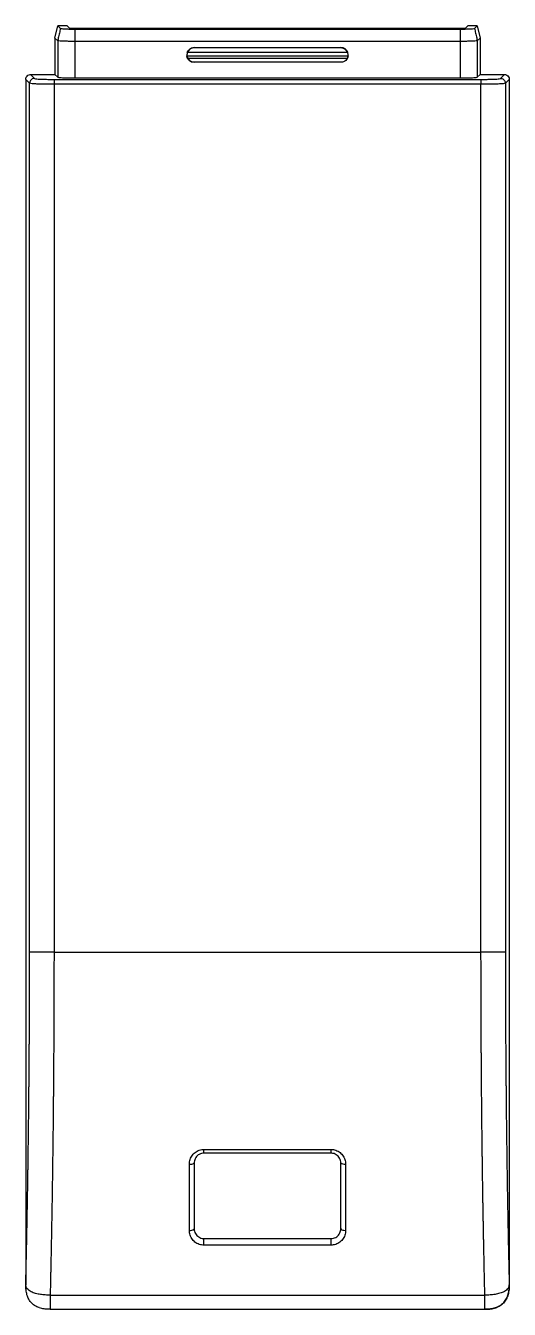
# Model space of a CAD drawing. Extents: x -9.9 to 9.9, y -50.6 to 2.
import ezdxf

# ---------------------------------------------------------------- set-up
doc = ezdxf.new("R2010")
doc.units = 0
doc.layers.get('0').update_dxf_attribs({"linetype": 'continuous'})

# ---------------------------------------------------------------- blocks, each defined once
blk = doc.blocks.new('PART__FEATURE046')
at = {"color": 0}
for p, q in [((-8.701, 1.494), (-8.586, 2)), ((-8.2, 2), (-8.586, 2)), ((-8.586, 2), (-8.476, 1.89)), ((-8.089, 1.889), (-8.2, 2)), ((-7.892, 1.861), (7.892, 1.861)), ((7.889, 1.879), (-7.889, 1.879)), ((8.2, 2), (8.089, 1.889)), ((8.586, 2), (8.2, 2)), ((8.476, 1.89), (8.586, 2)), ((8.586, 2), (8.701, 1.494)), ((-8.701, 1.494), (-8.701, 0)), ((-8.591, 1.385), (-8.701, 1.494)), ((-8.591, 1.385), (-8.591, -0.109)), ((7.892, 1.356), (-7.892, 1.356)), ((-7.892, 1.356), (-7.892, -0.144)), ((-3, 1.1), (3, 1.1)), ((7.892, 1.356), (7.892, -0.144)), ((8.701, 1.494), (8.591, 1.385)), ((8.591, 1.385), (8.591, -0.109)), ((8.701, 1.494), (8.701, 0)), ((-3.298, 0.762), (3.298, 0.762)), ((3.283, 0.9), (-3.283, 0.9)), ((3.263, 0.656), (-3.263, 0.656)), ((-9.7, 0), (-8.701, 0)), ((-8.701, 0), (-8.591, -0.109)), ((3, 0.5), (-3, 0.5)), ((8.591, -0.109), (8.701, 0)), ((8.701, 0), (9.7, 0)), ((-9.9, -0.2), (-9.9, -49.6)), ((-9.74, -0.36), (-9.9, -0.2)), ((-9.7, 0), (-9.54, -0.16)), ((-8.741, -0.2), (8.741, -0.2)), ((8.741, -0.399), (-8.741, -0.399)), ((-7.892, -0.144), (7.892, -0.144)), ((9.54, -0.16), (9.7, 0)), ((9.9, -0.2), (9.74, -0.36)), ((9.9, -0.2), (9.9, -49.6)), ((-8.741, -35.962), (8.741, -35.962)), ((-2.6, -44.048), (2.6, -44.048)), ((2.6, -44.2), (-2.6, -44.2)), ((-2.6, -47.7), (2.6, -47.7)), ((2.6, -47.972), (-2.6, -47.972)), ((-8.899, -50.02), (8.899, -50.02)), ((-8.899, -50.6), (8.899, -50.6))]:
    blk.add_line(p, q, dxfattribs=at)
for points in [[(-8.476, 1.89), (-8.487, 1.841), (-8.498, 1.792), (-8.509, 1.743), (-8.52, 1.695), (-8.531, 1.646), (-8.543, 1.597), (-8.554, 1.548), (-8.565, 1.5), (-8.576, 1.451), (-8.587, 1.402), (-8.591, 1.385)], [(-8.476, 1.89), (-8.427, 1.879), (-8.377, 1.874), (-8.328, 1.871), (-8.278, 1.868), (-8.228, 1.866), (-8.178, 1.864), (-8.128, 1.863), (-8.078, 1.862), (-8.028, 1.861), (-7.978, 1.861), (-7.928, 1.861), (-7.892, 1.861)], [(-7.889, 1.879), (-7.939, 1.88), (-7.989, 1.881), (-8.039, 1.883), (-8.089, 1.889), (-8.089, 1.889)], [(-7.892, 1.861), (-7.892, 1.811), (-7.892, 1.761), (-7.892, 1.711), (-7.892, 1.661), (-7.892, 1.611), (-7.892, 1.561), (-7.892, 1.511), (-7.892, 1.461), (-7.892, 1.411), (-7.892, 1.361), (-7.892, 1.356)], [(8.089, 1.889), (8.04, 1.883), (7.99, 1.881), (7.94, 1.88), (7.89, 1.879), (7.889, 1.879)], [(7.892, 1.861), (7.942, 1.861), (7.992, 1.861), (8.042, 1.862), (8.092, 1.862), (8.142, 1.864), (8.192, 1.865), (8.242, 1.867), (8.292, 1.869), (8.342, 1.872), (8.392, 1.875), (8.441, 1.881), (8.476, 1.89)], [(7.892, 1.861), (7.892, 1.811), (7.892, 1.761), (7.892, 1.711), (7.892, 1.661), (7.892, 1.611), (7.892, 1.561), (7.892, 1.511), (7.892, 1.461), (7.892, 1.411), (7.892, 1.356)], [(8.476, 1.89), (8.487, 1.841), (8.498, 1.792), (8.509, 1.743), (8.52, 1.695), (8.531, 1.646), (8.543, 1.597), (8.554, 1.548), (8.565, 1.5), (8.576, 1.451), (8.587, 1.402), (8.591, 1.385)], [(-7.892, 1.356), (-7.942, 1.356), (-7.992, 1.356), (-8.042, 1.357), (-8.092, 1.357), (-8.142, 1.358), (-8.192, 1.359), (-8.242, 1.36), (-8.292, 1.361), (-8.342, 1.363), (-8.392, 1.365), (-8.442, 1.368), (-8.492, 1.371), (-8.541, 1.375), (-8.59, 1.384), (-8.591, 1.385)], [(-3.283, 0.9), (-3.262, 0.946), (-3.234, 0.987), (-3.2, 1.023), (-3.16, 1.054), (-3.116, 1.077), (-3.069, 1.092), (-3.019, 1.099), (-3, 1.1)], [(3, 1.1), (3.05, 1.096), (3.098, 1.084), (3.144, 1.063), (3.185, 1.036), (3.222, 1.002), (3.252, 0.962), (3.276, 0.918), (3.283, 0.9)], [(8.591, 1.385), (8.542, 1.375), (8.492, 1.371), (8.443, 1.368), (8.393, 1.365), (8.343, 1.363), (8.293, 1.361), (8.243, 1.36), (8.193, 1.359), (8.143, 1.358), (8.093, 1.357), (8.043, 1.357), (7.993, 1.356), (7.943, 1.356), (7.893, 1.356), (7.892, 1.356)], [(-3.263, 0.656), (-3.283, 0.702), (-3.296, 0.75), (-3.298, 0.762)], [(-3, 0.5), (-3.05, 0.504), (-3.098, 0.517), (-3.144, 0.537), (-3.186, 0.564), (-3.222, 0.598), (-3.252, 0.638), (-3.263, 0.656)], [(3.263, 0.656), (3.236, 0.614), (3.202, 0.578), (3.162, 0.547), (3.118, 0.524), (3.07, 0.508), (3.021, 0.501), (3, 0.5)], [(3.298, 0.762), (3.287, 0.713), (3.269, 0.667), (3.263, 0.656)], [(-9.9, -0.2), (-9.894, -0.15), (-9.876, -0.104), (-9.846, -0.063), (-9.808, -0.031), (-9.763, -0.01), (-9.714, 0), (-9.7, 0)], [(9.7, 0), (9.75, -0.006), (9.796, -0.024), (9.837, -0.054), (9.869, -0.092), (9.89, -0.137), (9.9, -0.186), (9.9, -0.2)], [(-9.54, -0.16), (-9.59, -0.166), (-9.636, -0.185), (-9.677, -0.214), (-9.708, -0.252), (-9.73, -0.298), (-9.74, -0.346), (-9.74, -0.36)], [(-9.74, -35.962), (-9.74, -35.912), (-9.74, -35.862), (-9.74, -35.812), (-9.74, -35.762), (-9.74, -35.712), (-9.74, -35.662), (-9.74, -35.612), (-9.74, -35.562), (-9.74, -35.512), (-9.74, -35.462), (-9.74, -35.412), (-9.74, -35.362), (-9.74, -35.312), (-9.74, -35.262), (-9.74, -35.212), (-9.74, -35.162), (-9.74, -35.112), (-9.74, -35.062), (-9.74, -35.012), (-9.74, -34.962), (-9.74, -34.912), (-9.74, -34.862), (-9.74, -34.812), (-9.74, -34.762), (-9.74, -34.712), (-9.74, -34.662), (-9.74, -34.612), (-9.74, -34.562), (-9.74, -34.512), (-9.74, -34.462), (-9.74, -34.412), (-9.74, -34.362), (-9.74, -34.312), (-9.74, -34.262), (-9.74, -34.212), (-9.74, -34.162), (-9.74, -34.112), (-9.74, -34.062), (-9.74, -34.012), (-9.74, -33.962), (-9.74, -33.912), (-9.74, -33.862), (-9.74, -33.812), (-9.74, -33.762), (-9.74, -33.712), (-9.74, -33.662), (-9.74, -33.612), (-9.74, -33.562), (-9.74, -33.512), (-9.74, -33.462), (-9.74, -33.412), (-9.74, -33.362), (-9.74, -33.312), (-9.74, -33.262), (-9.74, -33.212), (-9.74, -33.162), (-9.74, -33.112), (-9.74, -33.062), (-9.74, -33.012), (-9.74, -32.962), (-9.74, -32.912), (-9.74, -32.862), (-9.74, -32.812), (-9.74, -32.762), (-9.74, -32.712), (-9.74, -32.662), (-9.74, -32.612), (-9.74, -32.562), (-9.74, -32.512), (-9.74, -32.462), (-9.74, -32.412), (-9.74, -32.362), (-9.74, -32.312), (-9.74, -32.262), (-9.74, -32.212), (-9.74, -32.162), (-9.74, -32.112), (-9.74, -32.062), (-9.74, -32.012), (-9.74, -31.962), (-9.74, -31.912), (-9.74, -31.862), (-9.74, -31.812), (-9.74, -31.762), (-9.74, -31.712), (-9.74, -31.662), (-9.74, -31.612), (-9.74, -31.562), (-9.74, -31.512), (-9.74, -31.462), (-9.74, -31.412), (-9.74, -31.362), (-9.74, -31.312), (-9.74, -31.262), (-9.74, -31.212), (-9.74, -31.162), (-9.74, -31.112), (-9.74, -31.062), (-9.74, -31.012), (-9.74, -30.962), (-9.74, -30.912), (-9.74, -30.862), (-9.74, -30.812), (-9.74, -30.762), (-9.74, -30.712), (-9.74, -30.662), (-9.74, -30.612), (-9.74, -30.562), (-9.74, -30.512), (-9.74, -30.462), (-9.74, -30.412), (-9.74, -30.362), (-9.74, -30.312), (-9.74, -30.262), (-9.74, -30.212), (-9.74, -30.162), (-9.74, -30.112), (-9.74, -30.062), (-9.74, -30.012), (-9.74, -29.962), (-9.74, -29.912), (-9.74, -29.862), (-9.74, -29.812), (-9.74, -29.762), (-9.74, -29.712), (-9.74, -29.662), (-9.74, -29.612), (-9.74, -29.562), (-9.74, -29.512), (-9.74, -29.462), (-9.74, -29.412), (-9.74, -29.362), (-9.74, -29.312), (-9.74, -29.262), (-9.74, -29.212), (-9.74, -29.162), (-9.74, -29.112), (-9.74, -29.062), (-9.74, -29.012), (-9.74, -28.962), (-9.74, -28.912), (-9.74, -28.862), (-9.74, -28.812), (-9.74, -28.762), (-9.74, -28.712), (-9.74, -28.662), (-9.74, -28.612), (-9.74, -28.562), (-9.74, -28.512), (-9.74, -28.462), (-9.74, -28.412), (-9.74, -28.362), (-9.74, -28.312), (-9.74, -28.262), (-9.74, -28.212), (-9.74, -28.162), (-9.74, -28.112), (-9.74, -28.062), (-9.74, -28.012), (-9.74, -27.962), (-9.74, -27.912), (-9.74, -27.862), (-9.74, -27.812), (-9.74, -27.762), (-9.74, -27.712), (-9.74, -27.662), (-9.74, -27.612), (-9.74, -27.562), (-9.74, -27.512), (-9.74, -27.462), (-9.74, -27.412), (-9.74, -27.362), (-9.74, -27.312), (-9.74, -27.262), (-9.74, -27.212), (-9.74, -27.162), (-9.74, -27.112), (-9.74, -27.062), (-9.74, -27.012), (-9.74, -26.962), (-9.74, -26.912), (-9.74, -26.862), (-9.74, -26.812), (-9.74, -26.762), (-9.74, -26.712), (-9.74, -26.662), (-9.74, -26.612), (-9.74, -26.562), (-9.74, -26.512), (-9.74, -26.462), (-9.74, -26.412), (-9.74, -26.362), (-9.74, -26.312), (-9.74, -26.262), (-9.74, -26.212), (-9.74, -26.162), (-9.74, -26.112), (-9.74, -26.062), (-9.74, -26.012), (-9.74, -25.962), (-9.74, -25.912), (-9.74, -25.862), (-9.74, -25.812), (-9.74, -25.762), (-9.74, -25.712), (-9.74, -25.662), (-9.74, -25.612), (-9.74, -25.562), (-9.74, -25.512), (-9.74, -25.462), (-9.74, -25.412), (-9.74, -25.362), (-9.74, -25.312), (-9.74, -25.262), (-9.74, -25.212), (-9.74, -25.162), (-9.74, -25.112), (-9.74, -25.062), (-9.74, -25.012), (-9.74, -24.962), (-9.74, -24.912), (-9.74, -24.862), (-9.74, -24.812), (-9.74, -24.762), (-9.74, -24.712), (-9.74, -24.662), (-9.74, -24.612), (-9.74, -24.562), (-9.74, -24.512), (-9.74, -24.462), (-9.74, -24.412), (-9.74, -24.362), (-9.74, -24.312), (-9.74, -24.262), (-9.74, -24.212), (-9.74, -24.162), (-9.74, -24.112), (-9.74, -24.062), (-9.74, -24.012), (-9.74, -23.962), (-9.74, -23.912), (-9.74, -23.862), (-9.74, -23.812), (-9.74, -23.762), (-9.74, -23.712), (-9.74, -23.662), (-9.74, -23.612), (-9.74, -23.562), (-9.74, -23.512), (-9.74, -23.462), (-9.74, -23.412), (-9.74, -23.362), (-9.74, -23.312), (-9.74, -23.262), (-9.74, -23.212), (-9.74, -23.162), (-9.74, -23.112), (-9.74, -23.062), (-9.74, -23.012), (-9.74, -22.962), (-9.74, -22.912), (-9.74, -22.862), (-9.74, -22.812), (-9.74, -22.762), (-9.74, -22.712), (-9.74, -22.662), (-9.74, -22.612), (-9.74, -22.562), (-9.74, -22.512), (-9.74, -22.462), (-9.74, -22.412), (-9.74, -22.362), (-9.74, -22.312), (-9.74, -22.262), (-9.74, -22.212), (-9.74, -22.162), (-9.74, -22.112), (-9.74, -22.062), (-9.74, -22.012), (-9.74, -21.962), (-9.74, -21.912), (-9.74, -21.862), (-9.74, -21.812), (-9.74, -21.762), (-9.74, -21.712), (-9.74, -21.662), (-9.74, -21.612), (-9.74, -21.562), (-9.74, -21.512), (-9.74, -21.462), (-9.74, -21.412), (-9.74, -21.362), (-9.74, -21.312), (-9.74, -21.262), (-9.74, -21.212), (-9.74, -21.162), (-9.74, -21.112), (-9.74, -21.062), (-9.74, -21.012), (-9.74, -20.962), (-9.74, -20.912), (-9.74, -20.862), (-9.74, -20.812), (-9.74, -20.762), (-9.74, -20.712), (-9.74, -20.662), (-9.74, -20.612), (-9.74, -20.562), (-9.74, -20.512), (-9.74, -20.462), (-9.74, -20.412), (-9.74, -20.362), (-9.74, -20.312), (-9.74, -20.262), (-9.74, -20.212), (-9.74, -20.162), (-9.74, -20.112), (-9.74, -20.062), (-9.74, -20.012), (-9.74, -19.962), (-9.74, -19.912), (-9.74, -19.862), (-9.74, -19.812), (-9.74, -19.762), (-9.74, -19.712), (-9.74, -19.662), (-9.74, -19.612), (-9.74, -19.562), (-9.74, -19.512), (-9.74, -19.462), (-9.74, -19.412), (-9.74, -19.362), (-9.74, -19.312), (-9.74, -19.262), (-9.74, -19.212), (-9.74, -19.162), (-9.74, -19.112), (-9.74, -19.062), (-9.74, -19.012), (-9.74, -18.962), (-9.74, -18.912), (-9.74, -18.862), (-9.74, -18.812), (-9.74, -18.762), (-9.74, -18.712), (-9.74, -18.662), (-9.74, -18.612), (-9.74, -18.562), (-9.74, -18.512), (-9.74, -18.462), (-9.74, -18.412), (-9.74, -18.362), (-9.74, -18.312), (-9.74, -18.262), (-9.74, -18.212), (-9.74, -18.162), (-9.74, -18.112), (-9.74, -18.062), (-9.74, -18.012), (-9.74, -17.962), (-9.74, -17.912), (-9.74, -17.862), (-9.74, -17.812), (-9.74, -17.762), (-9.74, -17.712), (-9.74, -17.662), (-9.74, -17.612), (-9.74, -17.562), (-9.74, -17.512), (-9.74, -17.462), (-9.74, -17.412), (-9.74, -17.362), (-9.74, -17.312), (-9.74, -17.262), (-9.74, -17.212), (-9.74, -17.162), (-9.74, -17.112), (-9.74, -17.062), (-9.74, -17.012), (-9.74, -16.962), (-9.74, -16.912), (-9.74, -16.862), (-9.74, -16.812), (-9.74, -16.762), (-9.74, -16.712), (-9.74, -16.662), (-9.74, -16.612), (-9.74, -16.562), (-9.74, -16.512), (-9.74, -16.462), (-9.74, -16.412), (-9.74, -16.362), (-9.74, -16.312), (-9.74, -16.262), (-9.74, -16.212), (-9.74, -16.162), (-9.74, -16.112), (-9.74, -16.062), (-9.74, -16.012), (-9.74, -15.962), (-9.74, -15.912), (-9.74, -15.862), (-9.74, -15.812), (-9.74, -15.762), (-9.74, -15.712), (-9.74, -15.662), (-9.74, -15.612), (-9.74, -15.562), (-9.74, -15.512), (-9.74, -15.462), (-9.74, -15.412), (-9.74, -15.362), (-9.74, -15.312), (-9.74, -15.262), (-9.74, -15.212), (-9.74, -15.162), (-9.74, -15.112), (-9.74, -15.062), (-9.74, -15.012), (-9.74, -14.962), (-9.74, -14.912), (-9.74, -14.862), (-9.74, -14.812), (-9.74, -14.762), (-9.74, -14.712), (-9.74, -14.662), (-9.74, -14.612), (-9.74, -14.562), (-9.74, -14.512), (-9.74, -14.462), (-9.74, -14.412), (-9.74, -14.362), (-9.74, -14.312), (-9.74, -14.262), (-9.74, -14.212), (-9.74, -14.162), (-9.74, -14.112), (-9.74, -14.062), (-9.74, -14.012), (-9.74, -13.962), (-9.74, -13.912), (-9.74, -13.862), (-9.74, -13.812), (-9.74, -13.762), (-9.74, -13.712), (-9.74, -13.662), (-9.74, -13.612), (-9.74, -13.562), (-9.74, -13.512), (-9.74, -13.462), (-9.74, -13.412), (-9.74, -13.362), (-9.74, -13.312), (-9.74, -13.262), (-9.74, -13.212), (-9.74, -13.162), (-9.74, -13.112), (-9.74, -13.062), (-9.74, -13.012), (-9.74, -12.962), (-9.74, -12.912), (-9.74, -12.862), (-9.74, -12.812), (-9.74, -12.762), (-9.74, -12.712), (-9.74, -12.662), (-9.74, -12.612), (-9.74, -12.562), (-9.74, -12.512), (-9.74, -12.462), (-9.74, -12.412), (-9.74, -12.362), (-9.74, -12.312), (-9.74, -12.262), (-9.74, -12.212), (-9.74, -12.162), (-9.74, -12.112), (-9.74, -12.062), (-9.74, -12.012), (-9.74, -11.962), (-9.74, -11.912), (-9.74, -11.862), (-9.74, -11.812), (-9.74, -11.762), (-9.74, -11.712), (-9.74, -11.662), (-9.74, -11.612), (-9.74, -11.562), (-9.74, -11.512), (-9.74, -11.462), (-9.74, -11.412), (-9.74, -11.362), (-9.74, -11.312), (-9.74, -11.262), (-9.74, -11.212), (-9.74, -11.162), (-9.74, -11.112), (-9.74, -11.062), (-9.74, -11.012), (-9.74, -10.962), (-9.74, -10.912), (-9.74, -10.862), (-9.74, -10.812), (-9.74, -10.762), (-9.74, -10.712), (-9.74, -10.662), (-9.74, -10.612), (-9.74, -10.562), (-9.74, -10.512), (-9.74, -10.462), (-9.74, -10.412), (-9.74, -10.362), (-9.74, -10.312), (-9.74, -10.262), (-9.74, -10.212), (-9.74, -10.162), (-9.74, -10.112), (-9.74, -10.062), (-9.74, -10.012), (-9.74, -9.962), (-9.74, -9.912), (-9.74, -9.862), (-9.74, -9.812), (-9.74, -9.762), (-9.74, -9.712), (-9.74, -9.662), (-9.74, -9.612), (-9.74, -9.562), (-9.74, -9.512), (-9.74, -9.462), (-9.74, -9.412), (-9.74, -9.362), (-9.74, -9.312), (-9.74, -9.262), (-9.74, -9.212), (-9.74, -9.162), (-9.74, -9.112), (-9.74, -9.062), (-9.74, -9.012), (-9.74, -8.962), (-9.74, -8.912), (-9.74, -8.862), (-9.74, -8.812), (-9.74, -8.762), (-9.74, -8.712), (-9.74, -8.662), (-9.74, -8.612), (-9.74, -8.562), (-9.74, -8.512), (-9.74, -8.462), (-9.74, -8.412), (-9.74, -8.362), (-9.74, -8.312), (-9.74, -8.262), (-9.74, -8.212), (-9.74, -8.162), (-9.74, -8.112), (-9.74, -8.062), (-9.74, -8.012), (-9.74, -7.962), (-9.74, -7.912), (-9.74, -7.862), (-9.74, -7.812), (-9.74, -7.762), (-9.74, -7.712), (-9.74, -7.662), (-9.74, -7.612), (-9.74, -7.562), (-9.74, -7.512), (-9.74, -7.462), (-9.74, -7.412), (-9.74, -7.362), (-9.74, -7.312), (-9.74, -7.262), (-9.74, -7.212), (-9.74, -7.162), (-9.74, -7.112), (-9.74, -7.062), (-9.74, -7.012), (-9.74, -6.962), (-9.74, -6.912), (-9.74, -6.862), (-9.74, -6.812), (-9.74, -6.762), (-9.74, -6.712), (-9.74, -6.662), (-9.74, -6.612), (-9.74, -6.562), (-9.74, -6.512), (-9.74, -6.462), (-9.74, -6.412), (-9.74, -6.362), (-9.74, -6.312), (-9.74, -6.262), (-9.74, -6.212), (-9.74, -6.162), (-9.74, -6.112), (-9.74, -6.062), (-9.74, -6.012), (-9.74, -5.962), (-9.74, -5.912), (-9.74, -5.862), (-9.74, -5.812), (-9.74, -5.762), (-9.74, -5.712), (-9.74, -5.662), (-9.74, -5.612), (-9.74, -5.562), (-9.74, -5.512), (-9.74, -5.462), (-9.74, -5.412), (-9.74, -5.362), (-9.74, -5.312), (-9.74, -5.262), (-9.74, -5.212), (-9.74, -5.162), (-9.74, -5.112), (-9.74, -5.062), (-9.74, -5.012), (-9.74, -4.962), (-9.74, -4.912), (-9.74, -4.862), (-9.74, -4.812), (-9.74, -4.762), (-9.74, -4.712), (-9.74, -4.662), (-9.74, -4.612), (-9.74, -4.562), (-9.74, -4.512), (-9.74, -4.462), (-9.74, -4.412), (-9.74, -4.362), (-9.74, -4.312), (-9.74, -4.262), (-9.74, -4.212), (-9.74, -4.162), (-9.74, -4.112), (-9.74, -4.062), (-9.74, -4.012), (-9.74, -3.962), (-9.74, -3.912), (-9.74, -3.862), (-9.74, -3.812), (-9.74, -3.762), (-9.74, -3.712), (-9.74, -3.662), (-9.74, -3.612), (-9.74, -3.562), (-9.74, -3.512), (-9.74, -3.462), (-9.74, -3.412), (-9.74, -3.362), (-9.74, -3.312), (-9.74, -3.262), (-9.74, -3.212), (-9.74, -3.162), (-9.74, -3.112), (-9.74, -3.062), (-9.74, -3.012), (-9.74, -2.962), (-9.74, -2.912), (-9.74, -2.862), (-9.74, -2.812), (-9.74, -2.762), (-9.74, -2.712), (-9.74, -2.662), (-9.74, -2.612), (-9.74, -2.562), (-9.74, -2.512), (-9.74, -2.462), (-9.74, -2.412), (-9.74, -2.362), (-9.74, -2.312), (-9.74, -2.262), (-9.74, -2.212), (-9.74, -2.162), (-9.74, -2.112), (-9.74, -2.062), (-9.74, -2.012), (-9.74, -1.962), (-9.74, -1.912), (-9.74, -1.862), (-9.74, -1.812), (-9.74, -1.762), (-9.74, -1.712), (-9.74, -1.662), (-9.74, -1.612), (-9.74, -1.562), (-9.74, -1.512), (-9.74, -1.462), (-9.74, -1.412), (-9.74, -1.362), (-9.74, -1.312), (-9.74, -1.262), (-9.74, -1.212), (-9.74, -1.162), (-9.74, -1.112), (-9.74, -1.062), (-9.74, -1.012), (-9.74, -0.962), (-9.74, -0.912), (-9.74, -0.862), (-9.74, -0.812), (-9.74, -0.762), (-9.74, -0.712), (-9.74, -0.662), (-9.74, -0.612), (-9.74, -0.562), (-9.74, -0.512), (-9.74, -0.462), (-9.74, -0.412), (-9.74, -0.362), (-9.74, -0.36)], [(-8.741, -0.399), (-8.791, -0.399), (-8.841, -0.399), (-8.891, -0.399), (-8.941, -0.399), (-8.991, -0.399), (-9.041, -0.398), (-9.091, -0.398), (-9.141, -0.397), (-9.191, -0.396), (-9.241, -0.396), (-9.291, -0.395), (-9.341, -0.394), (-9.391, -0.392), (-9.441, -0.391), (-9.491, -0.389), (-9.541, -0.387), (-9.591, -0.384), (-9.641, -0.38), (-9.691, -0.374), (-9.739, -0.361), (-9.74, -0.36)], [(-9.54, -0.16), (-9.493, -0.175), (-9.444, -0.182), (-9.394, -0.186), (-9.344, -0.189), (-9.294, -0.192), (-9.244, -0.194), (-9.194, -0.195), (-9.144, -0.196), (-9.094, -0.197), (-9.044, -0.198), (-8.994, -0.199), (-8.944, -0.199), (-8.894, -0.199), (-8.844, -0.2), (-8.794, -0.2), (-8.744, -0.2), (-8.741, -0.2)], [(-8.741, -0.2), (-8.741, -0.25), (-8.741, -0.3), (-8.741, -0.35), (-8.741, -0.399)], [(-8.741, -0.399), (-8.741, -0.449), (-8.741, -0.499), (-8.741, -0.549), (-8.741, -0.599), (-8.741, -0.649), (-8.741, -0.699), (-8.741, -0.749), (-8.741, -0.799), (-8.741, -0.849), (-8.741, -0.899), (-8.741, -0.949), (-8.741, -0.999), (-8.741, -1.049), (-8.741, -1.099), (-8.741, -1.149), (-8.741, -1.199), (-8.741, -1.249), (-8.741, -1.299), (-8.741, -1.349), (-8.741, -1.399), (-8.741, -1.449), (-8.741, -1.499), (-8.741, -1.549), (-8.741, -1.599), (-8.741, -1.649), (-8.741, -1.699), (-8.741, -1.749), (-8.741, -1.799), (-8.741, -1.849), (-8.741, -1.899), (-8.741, -1.949), (-8.741, -1.999), (-8.741, -2.049), (-8.741, -2.099), (-8.741, -2.149), (-8.741, -2.199), (-8.741, -2.249), (-8.741, -2.299), (-8.741, -2.349), (-8.741, -2.399), (-8.741, -2.449), (-8.741, -2.499), (-8.741, -2.549), (-8.741, -2.599), (-8.741, -2.649), (-8.741, -2.699), (-8.741, -2.749), (-8.741, -2.799), (-8.741, -2.849), (-8.741, -2.899), (-8.741, -2.949), (-8.741, -2.999), (-8.741, -3.049), (-8.741, -3.099), (-8.741, -3.149), (-8.741, -3.199), (-8.741, -3.249), (-8.741, -3.299), (-8.741, -3.349), (-8.741, -3.399), (-8.741, -3.449), (-8.741, -3.499), (-8.741, -3.549), (-8.741, -3.599), (-8.741, -3.649), (-8.741, -3.699), (-8.741, -3.749), (-8.741, -3.799), (-8.741, -3.849), (-8.741, -3.899), (-8.741, -3.949), (-8.741, -3.999), (-8.741, -4.049), (-8.741, -4.099), (-8.741, -4.149), (-8.741, -4.199), (-8.741, -4.249), (-8.741, -4.299), (-8.741, -4.349), (-8.741, -4.399), (-8.741, -4.449), (-8.741, -4.499), (-8.741, -4.549), (-8.741, -4.599), (-8.741, -4.649), (-8.741, -4.699), (-8.741, -4.749), (-8.741, -4.799), (-8.741, -4.849), (-8.741, -4.899), (-8.741, -4.949), (-8.741, -4.999), (-8.741, -5.049), (-8.741, -5.099), (-8.741, -5.149), (-8.741, -5.199), (-8.741, -5.249), (-8.741, -5.299), (-8.741, -5.349), (-8.741, -5.399), (-8.741, -5.449), (-8.741, -5.499), (-8.741, -5.549), (-8.741, -5.599), (-8.741, -5.649), (-8.741, -5.699), (-8.741, -5.749), (-8.741, -5.799), (-8.741, -5.849), (-8.741, -5.899), (-8.741, -5.949), (-8.741, -5.999), (-8.741, -6.049), (-8.741, -6.099), (-8.741, -6.149), (-8.741, -6.199), (-8.741, -6.249), (-8.741, -6.299), (-8.741, -6.349), (-8.741, -6.399), (-8.741, -6.449), (-8.741, -6.499), (-8.741, -6.549), (-8.741, -6.599), (-8.741, -6.649), (-8.741, -6.699), (-8.741, -6.749), (-8.741, -6.799), (-8.741, -6.849), (-8.741, -6.899), (-8.741, -6.949), (-8.741, -6.999), (-8.741, -7.049), (-8.741, -7.099), (-8.741, -7.149), (-8.741, -7.199), (-8.741, -7.249), (-8.741, -7.299), (-8.741, -7.349), (-8.741, -7.399), (-8.741, -7.449), (-8.741, -7.499), (-8.741, -7.549), (-8.741, -7.599), (-8.741, -7.649), (-8.741, -7.699), (-8.741, -7.749), (-8.741, -7.799), (-8.741, -7.849), (-8.741, -7.899), (-8.741, -7.949), (-8.741, -7.999), (-8.741, -8.049), (-8.741, -8.099), (-8.741, -8.149), (-8.741, -8.199), (-8.741, -8.249), (-8.741, -8.299), (-8.741, -8.349), (-8.741, -8.399), (-8.741, -8.449), (-8.741, -8.499), (-8.741, -8.549), (-8.741, -8.599), (-8.741, -8.649), (-8.741, -8.699), (-8.741, -8.749), (-8.741, -8.799), (-8.741, -8.849), (-8.741, -8.899), (-8.741, -8.949), (-8.741, -8.999), (-8.741, -9.049), (-8.741, -9.099), (-8.741, -9.149), (-8.741, -9.199), (-8.741, -9.249), (-8.741, -9.299), (-8.741, -9.349), (-8.741, -9.399), (-8.741, -9.449), (-8.741, -9.499), (-8.741, -9.549), (-8.741, -9.599), (-8.741, -9.649), (-8.741, -9.699), (-8.741, -9.749), (-8.741, -9.799), (-8.741, -9.849), (-8.741, -9.899), (-8.741, -9.949), (-8.741, -9.999), (-8.741, -10.049), (-8.741, -10.099), (-8.741, -10.149), (-8.741, -10.199), (-8.741, -10.249), (-8.741, -10.299), (-8.741, -10.349), (-8.741, -10.399), (-8.741, -10.449), (-8.741, -10.499), (-8.741, -10.549), (-8.741, -10.599), (-8.741, -10.649), (-8.741, -10.699), (-8.741, -10.749), (-8.741, -10.799), (-8.741, -10.849), (-8.741, -10.899), (-8.741, -10.949), (-8.741, -10.999), (-8.741, -11.049), (-8.741, -11.099), (-8.741, -11.149), (-8.741, -11.199), (-8.741, -11.249), (-8.741, -11.299), (-8.741, -11.349), (-8.741, -11.399), (-8.741, -11.449), (-8.741, -11.499), (-8.741, -11.549), (-8.741, -11.599), (-8.741, -11.649), (-8.741, -11.699), (-8.741, -11.749), (-8.741, -11.799), (-8.741, -11.849), (-8.741, -11.899), (-8.741, -11.949), (-8.741, -11.999), (-8.741, -12.049), (-8.741, -12.099), (-8.741, -12.149), (-8.741, -12.199), (-8.741, -12.249), (-8.741, -12.299), (-8.741, -12.349), (-8.741, -12.399), (-8.741, -12.449), (-8.741, -12.499), (-8.741, -12.549), (-8.741, -12.599), (-8.741, -12.649), (-8.741, -12.699), (-8.741, -12.749), (-8.741, -12.799), (-8.741, -12.849), (-8.741, -12.899), (-8.741, -12.949), (-8.741, -12.999), (-8.741, -13.049), (-8.741, -13.099), (-8.741, -13.149), (-8.741, -13.199), (-8.741, -13.249), (-8.741, -13.299), (-8.741, -13.349), (-8.741, -13.399), (-8.741, -13.449), (-8.741, -13.499), (-8.741, -13.549), (-8.741, -13.599), (-8.741, -13.649), (-8.741, -13.699), (-8.741, -13.749), (-8.741, -13.799), (-8.741, -13.849), (-8.741, -13.899), (-8.741, -13.949), (-8.741, -13.999), (-8.741, -14.049), (-8.741, -14.099), (-8.741, -14.149), (-8.741, -14.199), (-8.741, -14.249), (-8.741, -14.299), (-8.741, -14.349), (-8.741, -14.399), (-8.741, -14.449), (-8.741, -14.499), (-8.741, -14.549), (-8.741, -14.599), (-8.741, -14.649), (-8.741, -14.699), (-8.741, -14.749), (-8.741, -14.799), (-8.741, -14.849), (-8.741, -14.899), (-8.741, -14.949), (-8.741, -14.999), (-8.741, -15.049), (-8.741, -15.099), (-8.741, -15.149), (-8.741, -15.199), (-8.741, -15.249), (-8.741, -15.299), (-8.741, -15.349), (-8.741, -15.399), (-8.741, -15.449), (-8.741, -15.499), (-8.741, -15.549), (-8.741, -15.599), (-8.741, -15.649), (-8.741, -15.699), (-8.741, -15.749), (-8.741, -15.799), (-8.741, -15.849), (-8.741, -15.899), (-8.741, -15.949), (-8.741, -15.999), (-8.741, -16.049), (-8.741, -16.099), (-8.741, -16.149), (-8.741, -16.199), (-8.741, -16.249), (-8.741, -16.299), (-8.741, -16.349), (-8.741, -16.399), (-8.741, -16.449), (-8.741, -16.499), (-8.741, -16.549), (-8.741, -16.599), (-8.741, -16.649), (-8.741, -16.699), (-8.741, -16.749), (-8.741, -16.799), (-8.741, -16.849), (-8.741, -16.899), (-8.741, -16.949), (-8.741, -16.999), (-8.741, -17.049), (-8.741, -17.099), (-8.741, -17.149), (-8.741, -17.199), (-8.741, -17.249), (-8.741, -17.299), (-8.741, -17.349), (-8.741, -17.399), (-8.741, -17.449), (-8.741, -17.499), (-8.741, -17.549), (-8.741, -17.599), (-8.741, -17.649), (-8.741, -17.699), (-8.741, -17.749), (-8.741, -17.799), (-8.741, -17.849), (-8.741, -17.899), (-8.741, -17.949), (-8.741, -17.999), (-8.741, -18.049), (-8.741, -18.099), (-8.741, -18.149), (-8.741, -18.199), (-8.741, -18.249), (-8.741, -18.299), (-8.741, -18.349), (-8.741, -18.399), (-8.741, -18.449), (-8.741, -18.499), (-8.741, -18.549), (-8.741, -18.599), (-8.741, -18.649), (-8.741, -18.699), (-8.741, -18.749), (-8.741, -18.799), (-8.741, -18.849), (-8.741, -18.899), (-8.741, -18.949), (-8.741, -18.999), (-8.741, -19.049), (-8.741, -19.099), (-8.741, -19.149), (-8.741, -19.199), (-8.741, -19.249), (-8.741, -19.299), (-8.741, -19.349), (-8.741, -19.399), (-8.741, -19.449), (-8.741, -19.499), (-8.741, -19.549), (-8.741, -19.599), (-8.741, -19.649), (-8.741, -19.699), (-8.741, -19.749), (-8.741, -19.799), (-8.741, -19.849), (-8.741, -19.899), (-8.741, -19.949), (-8.741, -19.999), (-8.741, -20.049), (-8.741, -20.099), (-8.741, -20.149), (-8.741, -20.199), (-8.741, -20.249), (-8.741, -20.299), (-8.741, -20.349), (-8.741, -20.399), (-8.741, -20.449), (-8.741, -20.499), (-8.741, -20.549), (-8.741, -20.599), (-8.741, -20.649), (-8.741, -20.699), (-8.741, -20.749), (-8.741, -20.799), (-8.741, -20.849), (-8.741, -20.899), (-8.741, -20.949), (-8.741, -20.999), (-8.741, -21.049), (-8.741, -21.099), (-8.741, -21.149), (-8.741, -21.199), (-8.741, -21.249), (-8.741, -21.299), (-8.741, -21.349), (-8.741, -21.399), (-8.741, -21.449), (-8.741, -21.499), (-8.741, -21.549), (-8.741, -21.599), (-8.741, -21.649), (-8.741, -21.699), (-8.741, -21.749), (-8.741, -21.799), (-8.741, -21.849), (-8.741, -21.899), (-8.741, -21.949), (-8.741, -21.999), (-8.741, -22.049), (-8.741, -22.099), (-8.741, -22.149), (-8.741, -22.199), (-8.741, -22.249), (-8.741, -22.299), (-8.741, -22.349), (-8.741, -22.399), (-8.741, -22.449), (-8.741, -22.499), (-8.741, -22.549), (-8.741, -22.599), (-8.741, -22.649), (-8.741, -22.699), (-8.741, -22.749), (-8.741, -22.799), (-8.741, -22.849), (-8.741, -22.899), (-8.741, -22.949), (-8.741, -22.999), (-8.741, -23.049), (-8.741, -23.099), (-8.741, -23.149), (-8.741, -23.199), (-8.741, -23.249), (-8.741, -23.299), (-8.741, -23.349), (-8.741, -23.399), (-8.741, -23.449), (-8.741, -23.499), (-8.741, -23.549), (-8.741, -23.599), (-8.741, -23.649), (-8.741, -23.699), (-8.741, -23.749), (-8.741, -23.799), (-8.741, -23.849), (-8.741, -23.899), (-8.741, -23.949), (-8.741, -23.999), (-8.741, -24.049), (-8.741, -24.099), (-8.741, -24.149), (-8.741, -24.199), (-8.741, -24.249), (-8.741, -24.299), (-8.741, -24.349), (-8.741, -24.399), (-8.741, -24.449), (-8.741, -24.499), (-8.741, -24.549), (-8.741, -24.599), (-8.741, -24.649), (-8.741, -24.699), (-8.741, -24.749), (-8.741, -24.799), (-8.741, -24.849), (-8.741, -24.899), (-8.741, -24.949), (-8.741, -24.999), (-8.741, -25.049), (-8.741, -25.099), (-8.741, -25.149), (-8.741, -25.199), (-8.741, -25.249), (-8.741, -25.299), (-8.741, -25.349), (-8.741, -25.399), (-8.741, -25.449), (-8.741, -25.499), (-8.741, -25.549), (-8.741, -25.599), (-8.741, -25.649), (-8.741, -25.699), (-8.741, -25.749), (-8.741, -25.799), (-8.741, -25.849), (-8.741, -25.899), (-8.741, -25.949), (-8.741, -25.999), (-8.741, -26.049), (-8.741, -26.099), (-8.741, -26.149), (-8.741, -26.199), (-8.741, -26.249), (-8.741, -26.299), (-8.741, -26.349), (-8.741, -26.399), (-8.741, -26.449), (-8.741, -26.499), (-8.741, -26.549), (-8.741, -26.599), (-8.741, -26.649), (-8.741, -26.699), (-8.741, -26.749), (-8.741, -26.799), (-8.741, -26.849), (-8.741, -26.899), (-8.741, -26.949), (-8.741, -26.999), (-8.741, -27.049), (-8.741, -27.099), (-8.741, -27.149), (-8.741, -27.199), (-8.741, -27.249), (-8.741, -27.299), (-8.741, -27.349), (-8.741, -27.399), (-8.741, -27.449), (-8.741, -27.499), (-8.741, -27.549), (-8.741, -27.599), (-8.741, -27.649), (-8.741, -27.699), (-8.741, -27.749), (-8.741, -27.799), (-8.741, -27.849), (-8.741, -27.899), (-8.741, -27.949), (-8.741, -27.999), (-8.741, -28.049), (-8.741, -28.099), (-8.741, -28.149), (-8.741, -28.199), (-8.741, -28.249), (-8.741, -28.299), (-8.741, -28.349), (-8.741, -28.399), (-8.741, -28.449), (-8.741, -28.499), (-8.741, -28.549), (-8.741, -28.599), (-8.741, -28.649), (-8.741, -28.699), (-8.741, -28.749), (-8.741, -28.799), (-8.741, -28.849), (-8.741, -28.899), (-8.741, -28.949), (-8.741, -28.999), (-8.741, -29.049), (-8.741, -29.099), (-8.741, -29.149), (-8.741, -29.199), (-8.741, -29.249), (-8.741, -29.299), (-8.741, -29.349), (-8.741, -29.399), (-8.741, -29.449), (-8.741, -29.499), (-8.741, -29.549), (-8.741, -29.599), (-8.741, -29.649), (-8.741, -29.699), (-8.741, -29.749), (-8.741, -29.799), (-8.741, -29.849), (-8.741, -29.899), (-8.741, -29.949), (-8.741, -29.999), (-8.741, -30.049), (-8.741, -30.099), (-8.741, -30.149), (-8.741, -30.199), (-8.741, -30.249), (-8.741, -30.299), (-8.741, -30.349), (-8.741, -30.399), (-8.741, -30.449), (-8.741, -30.499), (-8.741, -30.549), (-8.741, -30.599), (-8.741, -30.649), (-8.741, -30.699), (-8.741, -30.749), (-8.741, -30.799), (-8.741, -30.849), (-8.741, -30.899), (-8.741, -30.949), (-8.741, -30.999), (-8.741, -31.049), (-8.741, -31.099), (-8.741, -31.149), (-8.741, -31.199), (-8.741, -31.249), (-8.741, -31.299), (-8.741, -31.349), (-8.741, -31.399), (-8.741, -31.449), (-8.741, -31.499), (-8.741, -31.549), (-8.741, -31.599), (-8.741, -31.649), (-8.741, -31.699), (-8.741, -31.749), (-8.741, -31.799), (-8.741, -31.849), (-8.741, -31.899), (-8.741, -31.949), (-8.741, -31.999), (-8.741, -32.049), (-8.741, -32.099), (-8.741, -32.149), (-8.741, -32.199), (-8.741, -32.249), (-8.741, -32.299), (-8.741, -32.349), (-8.741, -32.399), (-8.741, -32.449), (-8.741, -32.499), (-8.741, -32.549), (-8.741, -32.599), (-8.741, -32.649), (-8.741, -32.699), (-8.741, -32.749), (-8.741, -32.799), (-8.741, -32.849), (-8.741, -32.899), (-8.741, -32.949), (-8.741, -32.999), (-8.741, -33.049), (-8.741, -33.099), (-8.741, -33.149), (-8.741, -33.199), (-8.741, -33.249), (-8.741, -33.299), (-8.741, -33.349), (-8.741, -33.399), (-8.741, -33.449), (-8.741, -33.499), (-8.741, -33.549), (-8.741, -33.599), (-8.741, -33.649), (-8.741, -33.699), (-8.741, -33.749), (-8.741, -33.799), (-8.741, -33.849), (-8.741, -33.899), (-8.741, -33.949), (-8.741, -33.999), (-8.741, -34.049), (-8.741, -34.099), (-8.741, -34.149), (-8.741, -34.199), (-8.741, -34.249), (-8.741, -34.299), (-8.741, -34.349), (-8.741, -34.399), (-8.741, -34.449), (-8.741, -34.499), (-8.741, -34.549), (-8.741, -34.599), (-8.741, -34.649), (-8.741, -34.699), (-8.741, -34.749), (-8.741, -34.799), (-8.741, -34.849), (-8.741, -34.899), (-8.741, -34.949), (-8.741, -34.999), (-8.741, -35.049), (-8.741, -35.099), (-8.741, -35.149), (-8.741, -35.199), (-8.741, -35.249), (-8.741, -35.299), (-8.741, -35.349), (-8.741, -35.399), (-8.741, -35.449), (-8.741, -35.499), (-8.741, -35.549), (-8.741, -35.599), (-8.741, -35.649), (-8.741, -35.699), (-8.741, -35.749), (-8.741, -35.799), (-8.741, -35.849), (-8.741, -35.899), (-8.741, -35.949), (-8.741, -35.962)], [(-8.591, -0.109), (-8.543, -0.121), (-8.493, -0.126), (-8.443, -0.13), (-8.393, -0.133), (-8.343, -0.135), (-8.293, -0.137), (-8.243, -0.139), (-8.193, -0.141), (-8.143, -0.142), (-8.093, -0.143), (-8.043, -0.143), (-7.993, -0.144), (-7.943, -0.144), (-7.893, -0.144), (-7.892, -0.144)], [(7.892, -0.144), (7.942, -0.144), (7.992, -0.144), (8.042, -0.143), (8.092, -0.143), (8.142, -0.142), (8.192, -0.141), (8.242, -0.139), (8.292, -0.138), (8.342, -0.136), (8.392, -0.133), (8.442, -0.13), (8.492, -0.126), (8.541, -0.121), (8.59, -0.11), (8.591, -0.109)], [(8.741, -0.2), (8.791, -0.2), (8.841, -0.2), (8.891, -0.199), (8.941, -0.199), (8.991, -0.199), (9.041, -0.198), (9.091, -0.197), (9.141, -0.196), (9.191, -0.195), (9.241, -0.194), (9.291, -0.192), (9.341, -0.189), (9.391, -0.186), (9.441, -0.182), (9.491, -0.176), (9.538, -0.162), (9.54, -0.16)], [(8.741, -0.2), (8.741, -0.25), (8.741, -0.3), (8.741, -0.35), (8.741, -0.399)], [(9.74, -0.36), (9.693, -0.374), (9.643, -0.38), (9.593, -0.384), (9.543, -0.387), (9.493, -0.389), (9.443, -0.391), (9.393, -0.392), (9.343, -0.393), (9.293, -0.395), (9.243, -0.396), (9.193, -0.396), (9.143, -0.397), (9.093, -0.398), (9.043, -0.398), (8.993, -0.399), (8.943, -0.399), (8.893, -0.399), (8.843, -0.399), (8.793, -0.399), (8.743, -0.399), (8.741, -0.399)], [(8.741, -35.962), (8.741, -35.912), (8.741, -35.862), (8.741, -35.812), (8.741, -35.762), (8.741, -35.712), (8.741, -35.662), (8.741, -35.612), (8.741, -35.562), (8.741, -35.512), (8.741, -35.462), (8.741, -35.412), (8.741, -35.362), (8.741, -35.312), (8.741, -35.262), (8.741, -35.212), (8.741, -35.162), (8.741, -35.112), (8.741, -35.062), (8.741, -35.012), (8.741, -34.962), (8.741, -34.912), (8.741, -34.862), (8.741, -34.812), (8.741, -34.762), (8.741, -34.712), (8.741, -34.662), (8.741, -34.612), (8.741, -34.562), (8.741, -34.512), (8.741, -34.462), (8.741, -34.412), (8.741, -34.362), (8.741, -34.312), (8.741, -34.262), (8.741, -34.212), (8.741, -34.162), (8.741, -34.112), (8.741, -34.062), (8.741, -34.012), (8.741, -33.962), (8.741, -33.912), (8.741, -33.862), (8.741, -33.812), (8.741, -33.762), (8.741, -33.712), (8.741, -33.662), (8.741, -33.612), (8.741, -33.562), (8.741, -33.512), (8.741, -33.462), (8.741, -33.412), (8.741, -33.362), (8.741, -33.312), (8.741, -33.262), (8.741, -33.212), (8.741, -33.162), (8.741, -33.112), (8.741, -33.062), (8.741, -33.012), (8.741, -32.962), (8.741, -32.912), (8.741, -32.862), (8.741, -32.812), (8.741, -32.762), (8.741, -32.712), (8.741, -32.662), (8.741, -32.612), (8.741, -32.562), (8.741, -32.512), (8.741, -32.462), (8.741, -32.412), (8.741, -32.362), (8.741, -32.312), (8.741, -32.262), (8.741, -32.212), (8.741, -32.162), (8.741, -32.112), (8.741, -32.062), (8.741, -32.012), (8.741, -31.962), (8.741, -31.912), (8.741, -31.862), (8.741, -31.812), (8.741, -31.762), (8.741, -31.712), (8.741, -31.662), (8.741, -31.612), (8.741, -31.562), (8.741, -31.512), (8.741, -31.462), (8.741, -31.412), (8.741, -31.362), (8.741, -31.312), (8.741, -31.262), (8.741, -31.212), (8.741, -31.162), (8.741, -31.112), (8.741, -31.062), (8.741, -31.012), (8.741, -30.962), (8.741, -30.912), (8.741, -30.862), (8.741, -30.812), (8.741, -30.762), (8.741, -30.712), (8.741, -30.662), (8.741, -30.612), (8.741, -30.562), (8.741, -30.512), (8.741, -30.462), (8.741, -30.412), (8.741, -30.362), (8.741, -30.312), (8.741, -30.262), (8.741, -30.212), (8.741, -30.162), (8.741, -30.112), (8.741, -30.062), (8.741, -30.012), (8.741, -29.962), (8.741, -29.912), (8.741, -29.862), (8.741, -29.812), (8.741, -29.762), (8.741, -29.712), (8.741, -29.662), (8.741, -29.612), (8.741, -29.562), (8.741, -29.512), (8.741, -29.462), (8.741, -29.412), (8.741, -29.362), (8.741, -29.312), (8.741, -29.262), (8.741, -29.212), (8.741, -29.162), (8.741, -29.112), (8.741, -29.062), (8.741, -29.012), (8.741, -28.962), (8.741, -28.912), (8.741, -28.862), (8.741, -28.812), (8.741, -28.762), (8.741, -28.712), (8.741, -28.662), (8.741, -28.612), (8.741, -28.562), (8.741, -28.512), (8.741, -28.462), (8.741, -28.412), (8.741, -28.362), (8.741, -28.312), (8.741, -28.262), (8.741, -28.212), (8.741, -28.162), (8.741, -28.112), (8.741, -28.062), (8.741, -28.012), (8.741, -27.962), (8.741, -27.912), (8.741, -27.862), (8.741, -27.812), (8.741, -27.762), (8.741, -27.712), (8.741, -27.662), (8.741, -27.612), (8.741, -27.562), (8.741, -27.512), (8.741, -27.462), (8.741, -27.412), (8.741, -27.362), (8.741, -27.312), (8.741, -27.262), (8.741, -27.212), (8.741, -27.162), (8.741, -27.112), (8.741, -27.062), (8.741, -27.012), (8.741, -26.962), (8.741, -26.912), (8.741, -26.862), (8.741, -26.812), (8.741, -26.762), (8.741, -26.712), (8.741, -26.662), (8.741, -26.612), (8.741, -26.562), (8.741, -26.512), (8.741, -26.462), (8.741, -26.412), (8.741, -26.362), (8.741, -26.312), (8.741, -26.262), (8.741, -26.212), (8.741, -26.162), (8.741, -26.112), (8.741, -26.062), (8.741, -26.012), (8.741, -25.962), (8.741, -25.912), (8.741, -25.862), (8.741, -25.812), (8.741, -25.762), (8.741, -25.712), (8.741, -25.662), (8.741, -25.612), (8.741, -25.562), (8.741, -25.512), (8.741, -25.462), (8.741, -25.412), (8.741, -25.362), (8.741, -25.312), (8.741, -25.262), (8.741, -25.212), (8.741, -25.162), (8.741, -25.112), (8.741, -25.062), (8.741, -25.012), (8.741, -24.962), (8.741, -24.912), (8.741, -24.862), (8.741, -24.812), (8.741, -24.762), (8.741, -24.712), (8.741, -24.662), (8.741, -24.612), (8.741, -24.562), (8.741, -24.512), (8.741, -24.462), (8.741, -24.412), (8.741, -24.362), (8.741, -24.312), (8.741, -24.262), (8.741, -24.212), (8.741, -24.162), (8.741, -24.112), (8.741, -24.062), (8.741, -24.012), (8.741, -23.962), (8.741, -23.912), (8.741, -23.862), (8.741, -23.812), (8.741, -23.762), (8.741, -23.712), (8.741, -23.662), (8.741, -23.612), (8.741, -23.562), (8.741, -23.512), (8.741, -23.462), (8.741, -23.412), (8.741, -23.362), (8.741, -23.312), (8.741, -23.262), (8.741, -23.212), (8.741, -23.162), (8.741, -23.112), (8.741, -23.062), (8.741, -23.012), (8.741, -22.962), (8.741, -22.912), (8.741, -22.862), (8.741, -22.812), (8.741, -22.762), (8.741, -22.712), (8.741, -22.662), (8.741, -22.612), (8.741, -22.562), (8.741, -22.512), (8.741, -22.462), (8.741, -22.412), (8.741, -22.362), (8.741, -22.312), (8.741, -22.262), (8.741, -22.212), (8.741, -22.162), (8.741, -22.112), (8.741, -22.062), (8.741, -22.012), (8.741, -21.962), (8.741, -21.912), (8.741, -21.862), (8.741, -21.812), (8.741, -21.762), (8.741, -21.712), (8.741, -21.662), (8.741, -21.612), (8.741, -21.562), (8.741, -21.512), (8.741, -21.462), (8.741, -21.412), (8.741, -21.362), (8.741, -21.312), (8.741, -21.262), (8.741, -21.212), (8.741, -21.162), (8.741, -21.112), (8.741, -21.062), (8.741, -21.012), (8.741, -20.962), (8.741, -20.912), (8.741, -20.862), (8.741, -20.812), (8.741, -20.762), (8.741, -20.712), (8.741, -20.662), (8.741, -20.612), (8.741, -20.562), (8.741, -20.512), (8.741, -20.462), (8.741, -20.412), (8.741, -20.362), (8.741, -20.312), (8.741, -20.262), (8.741, -20.212), (8.741, -20.162), (8.741, -20.112), (8.741, -20.062), (8.741, -20.012), (8.741, -19.962), (8.741, -19.912), (8.741, -19.862), (8.741, -19.812), (8.741, -19.762), (8.741, -19.712), (8.741, -19.662), (8.741, -19.612), (8.741, -19.562), (8.741, -19.512), (8.741, -19.462), (8.741, -19.412), (8.741, -19.362), (8.741, -19.312), (8.741, -19.262), (8.741, -19.212), (8.741, -19.162), (8.741, -19.112), (8.741, -19.062), (8.741, -19.012), (8.741, -18.962), (8.741, -18.912), (8.741, -18.862), (8.741, -18.812), (8.741, -18.762), (8.741, -18.712), (8.741, -18.662), (8.741, -18.612), (8.741, -18.562), (8.741, -18.512), (8.741, -18.462), (8.741, -18.412), (8.741, -18.362), (8.741, -18.312), (8.741, -18.262), (8.741, -18.212), (8.741, -18.162), (8.741, -18.112), (8.741, -18.062), (8.741, -18.012), (8.741, -17.962), (8.741, -17.912), (8.741, -17.862), (8.741, -17.812), (8.741, -17.762), (8.741, -17.712), (8.741, -17.662), (8.741, -17.612), (8.741, -17.562), (8.741, -17.512), (8.741, -17.462), (8.741, -17.412), (8.741, -17.362), (8.741, -17.312), (8.741, -17.262), (8.741, -17.212), (8.741, -17.162), (8.741, -17.112), (8.741, -17.062), (8.741, -17.012), (8.741, -16.962), (8.741, -16.912), (8.741, -16.862), (8.741, -16.812), (8.741, -16.762), (8.741, -16.712), (8.741, -16.662), (8.741, -16.612), (8.741, -16.562), (8.741, -16.512), (8.741, -16.462), (8.741, -16.412), (8.741, -16.362), (8.741, -16.312), (8.741, -16.262), (8.741, -16.212), (8.741, -16.162), (8.741, -16.112), (8.741, -16.062), (8.741, -16.012), (8.741, -15.962), (8.741, -15.912), (8.741, -15.862), (8.741, -15.812), (8.741, -15.762), (8.741, -15.712), (8.741, -15.662), (8.741, -15.612), (8.741, -15.562), (8.741, -15.512), (8.741, -15.462), (8.741, -15.412), (8.741, -15.362), (8.741, -15.312), (8.741, -15.262), (8.741, -15.212), (8.741, -15.162), (8.741, -15.112), (8.741, -15.062), (8.741, -15.012), (8.741, -14.962), (8.741, -14.912), (8.741, -14.862), (8.741, -14.812), (8.741, -14.762), (8.741, -14.712), (8.741, -14.662), (8.741, -14.612), (8.741, -14.562), (8.741, -14.512), (8.741, -14.462), (8.741, -14.412), (8.741, -14.362), (8.741, -14.312), (8.741, -14.262), (8.741, -14.212), (8.741, -14.162), (8.741, -14.112), (8.741, -14.062), (8.741, -14.012), (8.741, -13.962), (8.741, -13.912), (8.741, -13.862), (8.741, -13.812), (8.741, -13.762), (8.741, -13.712), (8.741, -13.662), (8.741, -13.612), (8.741, -13.562), (8.741, -13.512), (8.741, -13.462), (8.741, -13.412), (8.741, -13.362), (8.741, -13.312), (8.741, -13.262), (8.741, -13.212), (8.741, -13.162), (8.741, -13.112), (8.741, -13.062), (8.741, -13.012), (8.741, -12.962), (8.741, -12.912), (8.741, -12.862), (8.741, -12.812), (8.741, -12.762), (8.741, -12.712), (8.741, -12.662), (8.741, -12.612), (8.741, -12.562), (8.741, -12.512), (8.741, -12.462), (8.741, -12.412), (8.741, -12.362), (8.741, -12.312), (8.741, -12.262), (8.741, -12.212), (8.741, -12.162), (8.741, -12.112), (8.741, -12.062), (8.741, -12.012), (8.741, -11.962), (8.741, -11.912), (8.741, -11.862), (8.741, -11.812), (8.741, -11.762), (8.741, -11.712), (8.741, -11.662), (8.741, -11.612), (8.741, -11.562), (8.741, -11.512), (8.741, -11.462), (8.741, -11.412), (8.741, -11.362), (8.741, -11.312), (8.741, -11.262), (8.741, -11.212), (8.741, -11.162), (8.741, -11.112), (8.741, -11.062), (8.741, -11.012), (8.741, -10.962), (8.741, -10.912), (8.741, -10.862), (8.741, -10.812), (8.741, -10.762), (8.741, -10.712), (8.741, -10.662), (8.741, -10.612), (8.741, -10.562), (8.741, -10.512), (8.741, -10.462), (8.741, -10.412), (8.741, -10.362), (8.741, -10.312), (8.741, -10.262), (8.741, -10.212), (8.741, -10.162), (8.741, -10.112), (8.741, -10.062), (8.741, -10.012), (8.741, -9.962), (8.741, -9.912), (8.741, -9.862), (8.741, -9.812), (8.741, -9.762), (8.741, -9.712), (8.741, -9.662), (8.741, -9.612), (8.741, -9.562), (8.741, -9.512), (8.741, -9.462), (8.741, -9.412), (8.741, -9.362), (8.741, -9.312), (8.741, -9.262), (8.741, -9.212), (8.741, -9.162), (8.741, -9.112), (8.741, -9.062), (8.741, -9.012), (8.741, -8.962), (8.741, -8.912), (8.741, -8.862), (8.741, -8.812), (8.741, -8.762), (8.741, -8.712), (8.741, -8.662), (8.741, -8.612), (8.741, -8.562), (8.741, -8.512), (8.741, -8.462), (8.741, -8.412), (8.741, -8.362), (8.741, -8.312), (8.741, -8.262), (8.741, -8.212), (8.741, -8.162), (8.741, -8.112), (8.741, -8.062), (8.741, -8.012), (8.741, -7.962), (8.741, -7.912), (8.741, -7.862), (8.741, -7.812), (8.741, -7.762), (8.741, -7.712), (8.741, -7.662), (8.741, -7.612), (8.741, -7.562), (8.741, -7.512), (8.741, -7.462), (8.741, -7.412), (8.741, -7.362), (8.741, -7.312), (8.741, -7.262), (8.741, -7.212), (8.741, -7.162), (8.741, -7.112), (8.741, -7.062), (8.741, -7.012), (8.741, -6.962), (8.741, -6.912), (8.741, -6.862), (8.741, -6.812), (8.741, -6.762), (8.741, -6.712), (8.741, -6.662), (8.741, -6.612), (8.741, -6.562), (8.741, -6.512), (8.741, -6.462), (8.741, -6.412), (8.741, -6.362), (8.741, -6.312), (8.741, -6.262), (8.741, -6.212), (8.741, -6.162), (8.741, -6.112), (8.741, -6.062), (8.741, -6.012), (8.741, -5.962), (8.741, -5.912), (8.741, -5.862), (8.741, -5.812), (8.741, -5.762), (8.741, -5.712), (8.741, -5.662), (8.741, -5.612), (8.741, -5.562), (8.741, -5.512), (8.741, -5.462), (8.741, -5.412), (8.741, -5.362), (8.741, -5.312), (8.741, -5.262), (8.741, -5.212), (8.741, -5.162), (8.741, -5.112), (8.741, -5.062), (8.741, -5.012), (8.741, -4.962), (8.741, -4.912), (8.741, -4.862), (8.741, -4.812), (8.741, -4.762), (8.741, -4.712), (8.741, -4.662), (8.741, -4.612), (8.741, -4.562), (8.741, -4.512), (8.741, -4.462), (8.741, -4.412), (8.741, -4.362), (8.741, -4.312), (8.741, -4.262), (8.741, -4.212), (8.741, -4.162), (8.741, -4.112), (8.741, -4.062), (8.741, -4.012), (8.741, -3.962), (8.741, -3.912), (8.741, -3.862), (8.741, -3.812), (8.741, -3.762), (8.741, -3.712), (8.741, -3.662), (8.741, -3.612), (8.741, -3.562), (8.741, -3.512), (8.741, -3.462), (8.741, -3.412), (8.741, -3.362), (8.741, -3.312), (8.741, -3.262), (8.741, -3.212), (8.741, -3.162), (8.741, -3.112), (8.741, -3.062), (8.741, -3.012), (8.741, -2.962), (8.741, -2.912), (8.741, -2.862), (8.741, -2.812), (8.741, -2.762), (8.741, -2.712), (8.741, -2.662), (8.741, -2.612), (8.741, -2.562), (8.741, -2.512), (8.741, -2.462), (8.741, -2.412), (8.741, -2.362), (8.741, -2.312), (8.741, -2.262), (8.741, -2.212), (8.741, -2.162), (8.741, -2.112), (8.741, -2.062), (8.741, -2.012), (8.741, -1.962), (8.741, -1.912), (8.741, -1.862), (8.741, -1.812), (8.741, -1.762), (8.741, -1.712), (8.741, -1.662), (8.741, -1.612), (8.741, -1.562), (8.741, -1.512), (8.741, -1.462), (8.741, -1.412), (8.741, -1.362), (8.741, -1.312), (8.741, -1.262), (8.741, -1.212), (8.741, -1.162), (8.741, -1.112), (8.741, -1.062), (8.741, -1.012), (8.741, -0.962), (8.741, -0.912), (8.741, -0.862), (8.741, -0.812), (8.741, -0.762), (8.741, -0.712), (8.741, -0.662), (8.741, -0.612), (8.741, -0.562), (8.741, -0.512), (8.741, -0.462), (8.741, -0.412), (8.741, -0.399)], [(9.54, -0.16), (9.59, -0.166), (9.636, -0.185), (9.677, -0.214), (9.708, -0.252), (9.73, -0.298), (9.74, -0.346), (9.74, -0.36)], [(9.74, -0.36), (9.74, -0.41), (9.74, -0.46), (9.74, -0.51), (9.74, -0.56), (9.74, -0.61), (9.74, -0.66), (9.74, -0.71), (9.74, -0.76), (9.74, -0.81), (9.74, -0.86), (9.74, -0.91), (9.74, -0.96), (9.74, -1.01), (9.74, -1.06), (9.74, -1.11), (9.74, -1.16), (9.74, -1.21), (9.74, -1.26), (9.74, -1.31), (9.74, -1.36), (9.74, -1.41), (9.74, -1.46), (9.74, -1.51), (9.74, -1.56), (9.74, -1.61), (9.74, -1.66), (9.74, -1.71), (9.74, -1.76), (9.74, -1.81), (9.74, -1.86), (9.74, -1.91), (9.74, -1.96), (9.74, -2.01), (9.74, -2.06), (9.74, -2.11), (9.74, -2.16), (9.74, -2.21), (9.74, -2.26), (9.74, -2.31), (9.74, -2.36), (9.74, -2.41), (9.74, -2.46), (9.74, -2.51), (9.74, -2.56), (9.74, -2.61), (9.74, -2.66), (9.74, -2.71), (9.74, -2.76), (9.74, -2.81), (9.74, -2.86), (9.74, -2.91), (9.74, -2.96), (9.74, -3.01), (9.74, -3.06), (9.74, -3.11), (9.74, -3.16), (9.74, -3.21), (9.74, -3.26), (9.74, -3.31), (9.74, -3.36), (9.74, -3.41), (9.74, -3.46), (9.74, -3.51), (9.74, -3.56), (9.74, -3.61), (9.74, -3.66), (9.74, -3.71), (9.74, -3.76), (9.74, -3.81), (9.74, -3.86), (9.74, -3.91), (9.74, -3.96), (9.74, -4.01), (9.74, -4.06), (9.74, -4.11), (9.74, -4.16), (9.74, -4.21), (9.74, -4.26), (9.74, -4.31), (9.74, -4.36), (9.74, -4.41), (9.74, -4.46), (9.74, -4.51), (9.74, -4.56), (9.74, -4.61), (9.74, -4.66), (9.74, -4.71), (9.74, -4.76), (9.74, -4.81), (9.74, -4.86), (9.74, -4.91), (9.74, -4.96), (9.74, -5.01), (9.74, -5.06), (9.74, -5.11), (9.74, -5.16), (9.74, -5.21), (9.74, -5.26), (9.74, -5.31), (9.74, -5.36), (9.74, -5.41), (9.74, -5.46), (9.74, -5.51), (9.74, -5.56), (9.74, -5.61), (9.74, -5.66), (9.74, -5.71), (9.74, -5.76), (9.74, -5.81), (9.74, -5.86), (9.74, -5.91), (9.74, -5.96), (9.74, -6.01), (9.74, -6.06), (9.74, -6.11), (9.74, -6.16), (9.74, -6.21), (9.74, -6.26), (9.74, -6.31), (9.74, -6.36), (9.74, -6.41), (9.74, -6.46), (9.74, -6.51), (9.74, -6.56), (9.74, -6.61), (9.74, -6.66), (9.74, -6.71), (9.74, -6.76), (9.74, -6.81), (9.74, -6.86), (9.74, -6.91), (9.74, -6.96), (9.74, -7.01), (9.74, -7.06), (9.74, -7.11), (9.74, -7.16), (9.74, -7.21), (9.74, -7.26), (9.74, -7.31), (9.74, -7.36), (9.74, -7.41), (9.74, -7.46), (9.74, -7.51), (9.74, -7.56), (9.74, -7.61), (9.74, -7.66), (9.74, -7.71), (9.74, -7.76), (9.74, -7.81), (9.74, -7.86), (9.74, -7.91), (9.74, -7.96), (9.74, -8.01), (9.74, -8.06), (9.74, -8.11), (9.74, -8.16), (9.74, -8.21), (9.74, -8.26), (9.74, -8.31), (9.74, -8.36), (9.74, -8.41), (9.74, -8.46), (9.74, -8.51), (9.74, -8.56), (9.74, -8.61), (9.74, -8.66), (9.74, -8.71), (9.74, -8.76), (9.74, -8.81), (9.74, -8.86), (9.74, -8.91), (9.74, -8.96), (9.74, -9.01), (9.74, -9.06), (9.74, -9.11), (9.74, -9.16), (9.74, -9.21), (9.74, -9.26), (9.74, -9.31), (9.74, -9.36), (9.74, -9.41), (9.74, -9.46), (9.74, -9.51), (9.74, -9.56), (9.74, -9.61), (9.74, -9.66), (9.74, -9.71), (9.74, -9.76), (9.74, -9.81), (9.74, -9.86), (9.74, -9.91), (9.74, -9.96), (9.74, -10.01), (9.74, -10.06), (9.74, -10.11), (9.74, -10.16), (9.74, -10.21), (9.74, -10.26), (9.74, -10.31), (9.74, -10.36), (9.74, -10.41), (9.74, -10.46), (9.74, -10.51), (9.74, -10.56), (9.74, -10.61), (9.74, -10.66), (9.74, -10.71), (9.74, -10.76), (9.74, -10.81), (9.74, -10.86), (9.74, -10.91), (9.74, -10.96), (9.74, -11.01), (9.74, -11.06), (9.74, -11.11), (9.74, -11.16), (9.74, -11.21), (9.74, -11.26), (9.74, -11.31), (9.74, -11.36), (9.74, -11.41), (9.74, -11.46), (9.74, -11.51), (9.74, -11.56), (9.74, -11.61), (9.74, -11.66), (9.74, -11.71), (9.74, -11.76), (9.74, -11.81), (9.74, -11.86), (9.74, -11.91), (9.74, -11.96), (9.74, -12.01), (9.74, -12.06), (9.74, -12.11), (9.74, -12.16), (9.74, -12.21), (9.74, -12.26), (9.74, -12.31), (9.74, -12.36), (9.74, -12.41), (9.74, -12.46), (9.74, -12.51), (9.74, -12.56), (9.74, -12.61), (9.74, -12.66), (9.74, -12.71), (9.74, -12.76), (9.74, -12.81), (9.74, -12.86), (9.74, -12.91), (9.74, -12.96), (9.74, -13.01), (9.74, -13.06), (9.74, -13.11), (9.74, -13.16), (9.74, -13.21), (9.74, -13.26), (9.74, -13.31), (9.74, -13.36), (9.74, -13.41), (9.74, -13.46), (9.74, -13.51), (9.74, -13.56), (9.74, -13.61), (9.74, -13.66), (9.74, -13.71), (9.74, -13.76), (9.74, -13.81), (9.74, -13.86), (9.74, -13.91), (9.74, -13.96), (9.74, -14.01), (9.74, -14.06), (9.74, -14.11), (9.74, -14.16), (9.74, -14.21), (9.74, -14.26), (9.74, -14.31), (9.74, -14.36), (9.74, -14.41), (9.74, -14.46), (9.74, -14.51), (9.74, -14.56), (9.74, -14.61), (9.74, -14.66), (9.74, -14.71), (9.74, -14.76), (9.74, -14.81), (9.74, -14.86), (9.74, -14.91), (9.74, -14.96), (9.74, -15.01), (9.74, -15.06), (9.74, -15.11), (9.74, -15.16), (9.74, -15.21), (9.74, -15.26), (9.74, -15.31), (9.74, -15.36), (9.74, -15.41), (9.74, -15.46), (9.74, -15.51), (9.74, -15.56), (9.74, -15.61), (9.74, -15.66), (9.74, -15.71), (9.74, -15.76), (9.74, -15.81), (9.74, -15.86), (9.74, -15.91), (9.74, -15.96), (9.74, -16.01), (9.74, -16.06), (9.74, -16.11), (9.74, -16.16), (9.74, -16.21), (9.74, -16.26), (9.74, -16.31), (9.74, -16.36), (9.74, -16.41), (9.74, -16.46), (9.74, -16.51), (9.74, -16.56), (9.74, -16.61), (9.74, -16.66), (9.74, -16.71), (9.74, -16.76), (9.74, -16.81), (9.74, -16.86), (9.74, -16.91), (9.74, -16.96), (9.74, -17.01), (9.74, -17.06), (9.74, -17.11), (9.74, -17.16), (9.74, -17.21), (9.74, -17.26), (9.74, -17.31), (9.74, -17.36), (9.74, -17.41), (9.74, -17.46), (9.74, -17.51), (9.74, -17.56), (9.74, -17.61), (9.74, -17.66), (9.74, -17.71), (9.74, -17.76), (9.74, -17.81), (9.74, -17.86), (9.74, -17.91), (9.74, -17.96), (9.74, -18.01), (9.74, -18.06), (9.74, -18.11), (9.74, -18.16), (9.74, -18.21), (9.74, -18.26), (9.74, -18.31), (9.74, -18.36), (9.74, -18.41), (9.74, -18.46), (9.74, -18.51), (9.74, -18.56), (9.74, -18.61), (9.74, -18.66), (9.74, -18.71), (9.74, -18.76), (9.74, -18.81), (9.74, -18.86), (9.74, -18.91), (9.74, -18.96), (9.74, -19.01), (9.74, -19.06), (9.74, -19.11), (9.74, -19.16), (9.74, -19.21), (9.74, -19.26), (9.74, -19.31), (9.74, -19.36), (9.74, -19.41), (9.74, -19.46), (9.74, -19.51), (9.74, -19.56), (9.74, -19.61), (9.74, -19.66), (9.74, -19.71), (9.74, -19.76), (9.74, -19.81), (9.74, -19.86), (9.74, -19.91), (9.74, -19.96), (9.74, -20.01), (9.74, -20.06), (9.74, -20.11), (9.74, -20.16), (9.74, -20.21), (9.74, -20.26), (9.74, -20.31), (9.74, -20.36), (9.74, -20.41), (9.74, -20.46), (9.74, -20.51), (9.74, -20.56), (9.74, -20.61), (9.74, -20.66), (9.74, -20.71), (9.74, -20.76), (9.74, -20.81), (9.74, -20.86), (9.74, -20.91), (9.74, -20.96), (9.74, -21.01), (9.74, -21.06), (9.74, -21.11), (9.74, -21.16), (9.74, -21.21), (9.74, -21.26), (9.74, -21.31), (9.74, -21.36), (9.74, -21.41), (9.74, -21.46), (9.74, -21.51), (9.74, -21.56), (9.74, -21.61), (9.74, -21.66), (9.74, -21.71), (9.74, -21.76), (9.74, -21.81), (9.74, -21.86), (9.74, -21.91), (9.74, -21.96), (9.74, -22.01), (9.74, -22.06), (9.74, -22.11), (9.74, -22.16), (9.74, -22.21), (9.74, -22.26), (9.74, -22.31), (9.74, -22.36), (9.74, -22.41), (9.74, -22.46), (9.74, -22.51), (9.74, -22.56), (9.74, -22.61), (9.74, -22.66), (9.74, -22.71), (9.74, -22.76), (9.74, -22.81), (9.74, -22.86), (9.74, -22.91), (9.74, -22.96), (9.74, -23.01), (9.74, -23.06), (9.74, -23.11), (9.74, -23.16), (9.74, -23.21), (9.74, -23.26), (9.74, -23.31), (9.74, -23.36), (9.74, -23.41), (9.74, -23.46), (9.74, -23.51), (9.74, -23.56), (9.74, -23.61), (9.74, -23.66), (9.74, -23.71), (9.74, -23.76), (9.74, -23.81), (9.74, -23.86), (9.74, -23.91), (9.74, -23.96), (9.74, -24.01), (9.74, -24.06), (9.74, -24.11), (9.74, -24.16), (9.74, -24.21), (9.74, -24.26), (9.74, -24.31), (9.74, -24.36), (9.74, -24.41), (9.74, -24.46), (9.74, -24.51), (9.74, -24.56), (9.74, -24.61), (9.74, -24.66), (9.74, -24.71), (9.74, -24.76), (9.74, -24.81), (9.74, -24.86), (9.74, -24.91), (9.74, -24.96), (9.74, -25.01), (9.74, -25.06), (9.74, -25.11), (9.74, -25.16), (9.74, -25.21), (9.74, -25.26), (9.74, -25.31), (9.74, -25.36), (9.74, -25.41), (9.74, -25.46), (9.74, -25.51), (9.74, -25.56), (9.74, -25.61), (9.74, -25.66), (9.74, -25.71), (9.74, -25.76), (9.74, -25.81), (9.74, -25.86), (9.74, -25.91), (9.74, -25.96), (9.74, -26.01), (9.74, -26.06), (9.74, -26.11), (9.74, -26.16), (9.74, -26.21), (9.74, -26.26), (9.74, -26.31), (9.74, -26.36), (9.74, -26.41), (9.74, -26.46), (9.74, -26.51), (9.74, -26.56), (9.74, -26.61), (9.74, -26.66), (9.74, -26.71), (9.74, -26.76), (9.74, -26.81), (9.74, -26.86), (9.74, -26.91), (9.74, -26.96), (9.74, -27.01), (9.74, -27.06), (9.74, -27.11), (9.74, -27.16), (9.74, -27.21), (9.74, -27.26), (9.74, -27.31), (9.74, -27.36), (9.74, -27.41), (9.74, -27.46), (9.74, -27.51), (9.74, -27.56), (9.74, -27.61), (9.74, -27.66), (9.74, -27.71), (9.74, -27.76), (9.74, -27.81), (9.74, -27.86), (9.74, -27.91), (9.74, -27.96), (9.74, -28.01), (9.74, -28.06), (9.74, -28.11), (9.74, -28.16), (9.74, -28.21), (9.74, -28.26), (9.74, -28.31), (9.74, -28.36), (9.74, -28.41), (9.74, -28.46), (9.74, -28.51), (9.74, -28.56), (9.74, -28.61), (9.74, -28.66), (9.74, -28.71), (9.74, -28.76), (9.74, -28.81), (9.74, -28.86), (9.74, -28.91), (9.74, -28.96), (9.74, -29.01), (9.74, -29.06), (9.74, -29.11), (9.74, -29.16), (9.74, -29.21), (9.74, -29.26), (9.74, -29.31), (9.74, -29.36), (9.74, -29.41), (9.74, -29.46), (9.74, -29.51), (9.74, -29.56), (9.74, -29.61), (9.74, -29.66), (9.74, -29.71), (9.74, -29.76), (9.74, -29.81), (9.74, -29.86), (9.74, -29.91), (9.74, -29.96), (9.74, -30.01), (9.74, -30.06), (9.74, -30.11), (9.74, -30.16), (9.74, -30.21), (9.74, -30.26), (9.74, -30.31), (9.74, -30.36), (9.74, -30.41), (9.74, -30.46), (9.74, -30.51), (9.74, -30.56), (9.74, -30.61), (9.74, -30.66), (9.74, -30.71), (9.74, -30.76), (9.74, -30.81), (9.74, -30.86), (9.74, -30.91), (9.74, -30.96), (9.74, -31.01), (9.74, -31.06), (9.74, -31.11), (9.74, -31.16), (9.74, -31.21), (9.74, -31.26), (9.74, -31.31), (9.74, -31.36), (9.74, -31.41), (9.74, -31.46), (9.74, -31.51), (9.74, -31.56), (9.74, -31.61), (9.74, -31.66), (9.74, -31.71), (9.74, -31.76), (9.74, -31.81), (9.74, -31.86), (9.74, -31.91), (9.74, -31.96), (9.74, -32.01), (9.74, -32.06), (9.74, -32.11), (9.74, -32.16), (9.74, -32.21), (9.74, -32.26), (9.74, -32.31), (9.74, -32.36), (9.74, -32.41), (9.74, -32.46), (9.74, -32.51), (9.74, -32.56), (9.74, -32.61), (9.74, -32.66), (9.74, -32.71), (9.74, -32.76), (9.74, -32.81), (9.74, -32.86), (9.74, -32.91), (9.74, -32.96), (9.74, -33.01), (9.74, -33.06), (9.74, -33.11), (9.74, -33.16), (9.74, -33.21), (9.74, -33.26), (9.74, -33.31), (9.74, -33.36), (9.74, -33.41), (9.74, -33.46), (9.74, -33.51), (9.74, -33.56), (9.74, -33.61), (9.74, -33.66), (9.74, -33.71), (9.74, -33.76), (9.74, -33.81), (9.74, -33.86), (9.74, -33.91), (9.74, -33.96), (9.74, -34.01), (9.74, -34.06), (9.74, -34.11), (9.74, -34.16), (9.74, -34.21), (9.74, -34.26), (9.74, -34.31), (9.74, -34.36), (9.74, -34.41), (9.74, -34.46), (9.74, -34.51), (9.74, -34.56), (9.74, -34.61), (9.74, -34.66), (9.74, -34.71), (9.74, -34.76), (9.74, -34.81), (9.74, -34.86), (9.74, -34.91), (9.74, -34.96), (9.74, -35.01), (9.74, -35.06), (9.74, -35.11), (9.74, -35.16), (9.74, -35.21), (9.74, -35.26), (9.74, -35.31), (9.74, -35.36), (9.74, -35.41), (9.74, -35.46), (9.74, -35.51), (9.74, -35.56), (9.74, -35.61), (9.74, -35.66), (9.74, -35.71), (9.74, -35.76), (9.74, -35.81), (9.74, -35.86), (9.74, -35.91), (9.74, -35.96), (9.74, -35.962)], [(-9.897, -49.6), (-9.896, -49.55), (-9.895, -49.5), (-9.894, -49.45), (-9.892, -49.4), (-9.891, -49.35), (-9.89, -49.3), (-9.889, -49.25), (-9.888, -49.2), (-9.887, -49.15), (-9.885, -49.1), (-9.884, -49.05), (-9.883, -49), (-9.882, -48.95), (-9.881, -48.9), (-9.88, -48.85), (-9.879, -48.8), (-9.877, -48.75), (-9.876, -48.7), (-9.875, -48.65), (-9.874, -48.6), (-9.873, -48.55), (-9.872, -48.5), (-9.871, -48.45), (-9.87, -48.4), (-9.869, -48.35), (-9.868, -48.3), (-9.866, -48.25), (-9.865, -48.2), (-9.864, -48.15), (-9.863, -48.1), (-9.862, -48.05), (-9.861, -48), (-9.86, -47.95), (-9.859, -47.9), (-9.858, -47.85), (-9.857, -47.8), (-9.856, -47.75), (-9.855, -47.7), (-9.854, -47.65), (-9.853, -47.6), (-9.852, -47.551), (-9.851, -47.501), (-9.85, -47.451), (-9.849, -47.401), (-9.848, -47.351), (-9.847, -47.301), (-9.846, -47.251), (-9.845, -47.201), (-9.844, -47.151), (-9.843, -47.101), (-9.842, -47.051), (-9.841, -47.001), (-9.84, -46.951), (-9.839, -46.901), (-9.838, -46.851), (-9.838, -46.801), (-9.837, -46.751), (-9.836, -46.701), (-9.835, -46.651), (-9.834, -46.601), (-9.833, -46.551), (-9.832, -46.501), (-9.831, -46.451), (-9.83, -46.401), (-9.829, -46.351), (-9.828, -46.301), (-9.828, -46.251), (-9.827, -46.201), (-9.826, -46.151), (-9.825, -46.101), (-9.824, -46.051), (-9.823, -46.001), (-9.822, -45.951), (-9.822, -45.901), (-9.821, -45.851), (-9.82, -45.801), (-9.819, -45.751), (-9.818, -45.701), (-9.817, -45.651), (-9.817, -45.601), (-9.816, -45.551), (-9.815, -45.501), (-9.814, -45.451), (-9.813, -45.401), (-9.813, -45.351), (-9.812, -45.301), (-9.811, -45.251), (-9.81, -45.201), (-9.81, -45.151), (-9.809, -45.101), (-9.808, -45.051), (-9.807, -45.001), (-9.806, -44.951), (-9.806, -44.901), (-9.805, -44.851), (-9.804, -44.801), (-9.803, -44.751), (-9.803, -44.701), (-9.802, -44.651), (-9.801, -44.601), (-9.801, -44.551), (-9.8, -44.501), (-9.799, -44.451), (-9.798, -44.401), (-9.798, -44.351), (-9.797, -44.301), (-9.796, -44.251), (-9.796, -44.201), (-9.795, -44.151), (-9.794, -44.101), (-9.794, -44.051), (-9.793, -44.001), (-9.792, -43.951), (-9.792, -43.901), (-9.791, -43.851), (-9.79, -43.801), (-9.79, -43.751), (-9.789, -43.701), (-9.788, -43.651), (-9.788, -43.601), (-9.787, -43.551), (-9.786, -43.501), (-9.786, -43.451), (-9.785, -43.401), (-9.785, -43.351), (-9.784, -43.301), (-9.783, -43.251), (-9.783, -43.201), (-9.782, -43.151), (-9.782, -43.101), (-9.781, -43.051), (-9.78, -43.001), (-9.78, -42.951), (-9.779, -42.901), (-9.779, -42.851), (-9.778, -42.801), (-9.778, -42.751), (-9.777, -42.701), (-9.777, -42.651), (-9.776, -42.601), (-9.775, -42.551), (-9.775, -42.501), (-9.774, -42.451), (-9.774, -42.401), (-9.773, -42.351), (-9.773, -42.301), (-9.772, -42.251), (-9.772, -42.201), (-9.771, -42.151), (-9.771, -42.101), (-9.77, -42.051), (-9.77, -42.001), (-9.769, -41.951), (-9.769, -41.901), (-9.768, -41.851), (-9.768, -41.801), (-9.767, -41.751), (-9.767, -41.701), (-9.766, -41.651), (-9.766, -41.601), (-9.765, -41.551), (-9.765, -41.501), (-9.764, -41.451), (-9.764, -41.401), (-9.764, -41.351), (-9.763, -41.301), (-9.763, -41.251), (-9.762, -41.201), (-9.762, -41.151), (-9.761, -41.101), (-9.761, -41.051), (-9.761, -41.001), (-9.76, -40.951), (-9.76, -40.901), (-9.759, -40.851), (-9.759, -40.801), (-9.759, -40.751), (-9.758, -40.701), (-9.758, -40.651), (-9.757, -40.601), (-9.757, -40.551), (-9.757, -40.501), (-9.756, -40.451), (-9.756, -40.401), (-9.756, -40.351), (-9.755, -40.301), (-9.755, -40.251), (-9.755, -40.201), (-9.754, -40.151), (-9.754, -40.101), (-9.754, -40.051), (-9.753, -40.001), (-9.753, -39.951), (-9.753, -39.901), (-9.752, -39.851), (-9.752, -39.801), (-9.752, -39.751), (-9.751, -39.701), (-9.751, -39.651), (-9.751, -39.601), (-9.75, -39.551), (-9.75, -39.501), (-9.75, -39.451), (-9.75, -39.401), (-9.749, -39.351), (-9.749, -39.301), (-9.749, -39.251), (-9.748, -39.201), (-9.748, -39.151), (-9.748, -39.101), (-9.748, -39.051), (-9.747, -39.001), (-9.747, -38.951), (-9.747, -38.901), (-9.747, -38.851), (-9.747, -38.801), (-9.746, -38.751), (-9.746, -38.701), (-9.746, -38.651), (-9.746, -38.601), (-9.745, -38.551), (-9.745, -38.501), (-9.745, -38.451), (-9.745, -38.401), (-9.745, -38.351), (-9.744, -38.301), (-9.744, -38.251), (-9.744, -38.201), (-9.744, -38.151), (-9.744, -38.101), (-9.744, -38.051), (-9.743, -38.001), (-9.743, -37.951), (-9.743, -37.901), (-9.743, -37.851), (-9.743, -37.801), (-9.743, -37.751), (-9.742, -37.701), (-9.742, -37.651), (-9.742, -37.601), (-9.742, -37.551), (-9.742, -37.501), (-9.742, -37.451), (-9.742, -37.401), (-9.742, -37.351), (-9.741, -37.301), (-9.741, -37.251), (-9.741, -37.201), (-9.741, -37.151), (-9.741, -37.101), (-9.741, -37.051), (-9.741, -37.001), (-9.741, -36.951), (-9.741, -36.901), (-9.741, -36.851), (-9.741, -36.801), (-9.741, -36.751), (-9.74, -36.701), (-9.74, -36.651), (-9.74, -36.601), (-9.74, -36.551), (-9.74, -36.501), (-9.74, -36.451), (-9.74, -36.401), (-9.74, -36.351), (-9.74, -36.301), (-9.74, -36.251), (-9.74, -36.201), (-9.74, -36.151), (-9.74, -36.101), (-9.74, -36.051), (-9.74, -36.001), (-9.74, -35.962)], [(-8.741, -35.962), (-8.791, -35.962), (-8.841, -35.962), (-8.891, -35.962), (-8.941, -35.962), (-8.991, -35.962), (-9.041, -35.962), (-9.091, -35.962), (-9.141, -35.962), (-9.191, -35.962), (-9.241, -35.962), (-9.291, -35.962), (-9.341, -35.962), (-9.391, -35.962), (-9.441, -35.962), (-9.491, -35.962), (-9.541, -35.962), (-9.591, -35.962), (-9.641, -35.962), (-9.691, -35.962), (-9.74, -35.962)], [(-8.741, -35.962), (-8.741, -36.012), (-8.741, -36.062), (-8.741, -36.112), (-8.741, -36.162), (-8.741, -36.212), (-8.741, -36.262), (-8.741, -36.312), (-8.742, -36.362), (-8.742, -36.412), (-8.742, -36.462), (-8.742, -36.512), (-8.742, -36.562), (-8.742, -36.612), (-8.742, -36.662), (-8.742, -36.712), (-8.742, -36.762), (-8.742, -36.812), (-8.742, -36.862), (-8.742, -36.912), (-8.742, -36.962), (-8.742, -37.012), (-8.742, -37.062), (-8.742, -37.112), (-8.743, -37.162), (-8.743, -37.212), (-8.743, -37.262), (-8.743, -37.312), (-8.743, -37.362), (-8.743, -37.412), (-8.743, -37.462), (-8.743, -37.512), (-8.743, -37.562), (-8.743, -37.612), (-8.744, -37.662), (-8.744, -37.712), (-8.744, -37.762), (-8.744, -37.812), (-8.744, -37.862), (-8.744, -37.912), (-8.744, -37.962), (-8.745, -38.012), (-8.745, -38.062), (-8.745, -38.112), (-8.745, -38.162), (-8.745, -38.212), (-8.745, -38.262), (-8.746, -38.312), (-8.746, -38.362), (-8.746, -38.412), (-8.746, -38.462), (-8.746, -38.512), (-8.747, -38.562), (-8.747, -38.612), (-8.747, -38.662), (-8.747, -38.712), (-8.747, -38.762), (-8.748, -38.812), (-8.748, -38.862), (-8.748, -38.912), (-8.748, -38.962), (-8.749, -39.012), (-8.749, -39.062), (-8.749, -39.112), (-8.749, -39.162), (-8.75, -39.212), (-8.75, -39.262), (-8.75, -39.312), (-8.75, -39.362), (-8.751, -39.412), (-8.751, -39.462), (-8.751, -39.512), (-8.751, -39.562), (-8.752, -39.612), (-8.752, -39.662), (-8.752, -39.712), (-8.752, -39.762), (-8.753, -39.812), (-8.753, -39.862), (-8.753, -39.912), (-8.754, -39.962), (-8.754, -40.012), (-8.754, -40.062), (-8.755, -40.112), (-8.755, -40.162), (-8.755, -40.212), (-8.756, -40.262), (-8.756, -40.312), (-8.756, -40.362), (-8.757, -40.412), (-8.757, -40.462), (-8.757, -40.512), (-8.758, -40.562), (-8.758, -40.612), (-8.758, -40.662), (-8.759, -40.712), (-8.759, -40.762), (-8.759, -40.812), (-8.76, -40.862), (-8.76, -40.912), (-8.761, -40.962), (-8.761, -41.012), (-8.761, -41.062), (-8.762, -41.112), (-8.762, -41.162), (-8.763, -41.212), (-8.763, -41.262), (-8.763, -41.312), (-8.764, -41.362), (-8.764, -41.412), (-8.765, -41.462), (-8.765, -41.512), (-8.766, -41.562), (-8.766, -41.612), (-8.766, -41.662), (-8.767, -41.712), (-8.767, -41.762), (-8.768, -41.812), (-8.768, -41.862), (-8.769, -41.912), (-8.769, -41.962), (-8.77, -42.012), (-8.77, -42.062), (-8.771, -42.112), (-8.771, -42.162), (-8.771, -42.212), (-8.772, -42.262), (-8.772, -42.312), (-8.773, -42.362), (-8.773, -42.412), (-8.774, -42.462), (-8.774, -42.512), (-8.775, -42.562), (-8.775, -42.612), (-8.776, -42.662), (-8.776, -42.712), (-8.777, -42.762), (-8.778, -42.812), (-8.778, -42.862), (-8.779, -42.912), (-8.779, -42.962), (-8.78, -43.012), (-8.78, -43.062), (-8.781, -43.112), (-8.781, -43.162), (-8.782, -43.212), (-8.782, -43.262), (-8.783, -43.312), (-8.784, -43.362), (-8.784, -43.412), (-8.785, -43.462), (-8.785, -43.512), (-8.786, -43.562), (-8.787, -43.612), (-8.787, -43.662), (-8.788, -43.712), (-8.788, -43.762), (-8.789, -43.812), (-8.79, -43.862), (-8.79, -43.912), (-8.791, -43.962), (-8.791, -44.012), (-8.792, -44.062), (-8.793, -44.112), (-8.793, -44.162), (-8.794, -44.212), (-8.795, -44.262), (-8.795, -44.312), (-8.796, -44.362), (-8.797, -44.412), (-8.797, -44.462), (-8.798, -44.512), (-8.799, -44.562), (-8.799, -44.612), (-8.8, -44.662), (-8.801, -44.712), (-8.801, -44.762), (-8.802, -44.812), (-8.803, -44.862), (-8.803, -44.912), (-8.804, -44.962), (-8.805, -45.012), (-8.806, -45.062), (-8.806, -45.112), (-8.807, -45.162), (-8.808, -45.211), (-8.808, -45.261), (-8.809, -45.311), (-8.81, -45.361), (-8.811, -45.411), (-8.811, -45.461), (-8.812, -45.511), (-8.813, -45.561), (-8.814, -45.611), (-8.814, -45.661), (-8.815, -45.711), (-8.816, -45.761), (-8.817, -45.811), (-8.818, -45.861), (-8.818, -45.911), (-8.819, -45.961), (-8.82, -46.011), (-8.821, -46.061), (-8.822, -46.111), (-8.822, -46.161), (-8.823, -46.211), (-8.824, -46.261), (-8.825, -46.311), (-8.826, -46.361), (-8.826, -46.411), (-8.827, -46.461), (-8.828, -46.511), (-8.829, -46.561), (-8.83, -46.611), (-8.831, -46.661), (-8.832, -46.711), (-8.832, -46.761), (-8.833, -46.811), (-8.834, -46.861), (-8.835, -46.911), (-8.836, -46.961), (-8.837, -47.011), (-8.838, -47.061), (-8.839, -47.111), (-8.839, -47.161), (-8.84, -47.211), (-8.841, -47.261), (-8.842, -47.311), (-8.843, -47.361), (-8.844, -47.411), (-8.845, -47.461), (-8.846, -47.511), (-8.847, -47.561), (-8.848, -47.611), (-8.849, -47.661), (-8.85, -47.711), (-8.851, -47.761), (-8.852, -47.811), (-8.853, -47.861), (-8.853, -47.911), (-8.854, -47.961), (-8.855, -48.011), (-8.856, -48.061), (-8.857, -48.111), (-8.858, -48.161), (-8.859, -48.211), (-8.86, -48.261), (-8.861, -48.311), (-8.862, -48.361), (-8.863, -48.411), (-8.864, -48.461), (-8.865, -48.511), (-8.866, -48.561), (-8.868, -48.611), (-8.869, -48.661), (-8.87, -48.711), (-8.871, -48.761), (-8.872, -48.811), (-8.873, -48.861), (-8.874, -48.911), (-8.875, -48.961), (-8.876, -49.011), (-8.877, -49.061), (-8.878, -49.111), (-8.879, -49.161), (-8.88, -49.211), (-8.881, -49.261), (-8.882, -49.311), (-8.884, -49.361), (-8.885, -49.411), (-8.886, -49.461), (-8.887, -49.511), (-8.888, -49.561), (-8.889, -49.611), (-8.89, -49.661), (-8.891, -49.711), (-8.893, -49.761), (-8.894, -49.811), (-8.895, -49.861), (-8.896, -49.911), (-8.897, -49.961), (-8.898, -50.011), (-8.899, -50.02)], [(8.899, -50.02), (8.897, -49.97), (8.896, -49.92), (8.895, -49.87), (8.894, -49.82), (8.893, -49.77), (8.892, -49.72), (8.891, -49.67), (8.889, -49.62), (8.888, -49.57), (8.887, -49.52), (8.886, -49.47), (8.885, -49.42), (8.884, -49.37), (8.883, -49.32), (8.882, -49.27), (8.88, -49.22), (8.879, -49.17), (8.878, -49.12), (8.877, -49.07), (8.876, -49.02), (8.875, -48.97), (8.874, -48.92), (8.873, -48.87), (8.872, -48.82), (8.871, -48.77), (8.87, -48.72), (8.869, -48.67), (8.868, -48.62), (8.867, -48.57), (8.866, -48.52), (8.865, -48.47), (8.864, -48.42), (8.863, -48.37), (8.862, -48.32), (8.861, -48.27), (8.86, -48.22), (8.859, -48.17), (8.858, -48.12), (8.857, -48.07), (8.856, -48.02), (8.855, -47.97), (8.854, -47.92), (8.853, -47.87), (8.852, -47.82), (8.851, -47.77), (8.85, -47.72), (8.849, -47.67), (8.848, -47.62), (8.847, -47.57), (8.846, -47.52), (8.845, -47.47), (8.844, -47.42), (8.843, -47.37), (8.842, -47.32), (8.841, -47.27), (8.841, -47.22), (8.84, -47.17), (8.839, -47.12), (8.838, -47.07), (8.837, -47.02), (8.836, -46.97), (8.835, -46.92), (8.834, -46.87), (8.833, -46.82), (8.833, -46.77), (8.832, -46.72), (8.831, -46.67), (8.83, -46.62), (8.829, -46.57), (8.828, -46.52), (8.827, -46.47), (8.827, -46.42), (8.826, -46.37), (8.825, -46.32), (8.824, -46.27), (8.823, -46.22), (8.823, -46.17), (8.822, -46.12), (8.821, -46.07), (8.82, -46.02), (8.819, -45.97), (8.819, -45.92), (8.818, -45.87), (8.817, -45.82), (8.816, -45.77), (8.815, -45.72), (8.815, -45.67), (8.814, -45.62), (8.813, -45.57), (8.812, -45.52), (8.812, -45.47), (8.811, -45.42), (8.81, -45.37), (8.809, -45.32), (8.809, -45.271), (8.808, -45.221), (8.807, -45.171), (8.806, -45.121), (8.806, -45.071), (8.805, -45.021), (8.804, -44.971), (8.804, -44.921), (8.803, -44.871), (8.802, -44.821), (8.801, -44.771), (8.801, -44.721), (8.8, -44.671), (8.799, -44.621), (8.799, -44.571), (8.798, -44.521), (8.797, -44.471), (8.797, -44.421), (8.796, -44.371), (8.795, -44.321), (8.795, -44.271), (8.794, -44.221), (8.793, -44.171), (8.793, -44.121), (8.792, -44.071), (8.792, -44.021), (8.791, -43.971), (8.79, -43.921), (8.79, -43.871), (8.789, -43.821), (8.788, -43.771), (8.788, -43.721), (8.787, -43.671), (8.787, -43.621), (8.786, -43.571), (8.785, -43.521), (8.785, -43.471), (8.784, -43.421), (8.784, -43.371), (8.783, -43.321), (8.783, -43.271), (8.782, -43.221), (8.781, -43.171), (8.781, -43.121), (8.78, -43.071), (8.78, -43.021), (8.779, -42.971), (8.779, -42.921), (8.778, -42.871), (8.778, -42.821), (8.777, -42.771), (8.777, -42.721), (8.776, -42.671), (8.776, -42.621), (8.775, -42.571), (8.775, -42.521), (8.774, -42.471), (8.774, -42.421), (8.773, -42.371), (8.773, -42.321), (8.772, -42.271), (8.772, -42.221), (8.771, -42.171), (8.771, -42.121), (8.77, -42.071), (8.77, -42.021), (8.769, -41.971), (8.769, -41.921), (8.768, -41.871), (8.768, -41.821), (8.767, -41.771), (8.767, -41.721), (8.766, -41.671), (8.766, -41.621), (8.766, -41.571), (8.765, -41.521), (8.765, -41.471), (8.764, -41.421), (8.764, -41.371), (8.763, -41.321), (8.763, -41.271), (8.763, -41.221), (8.762, -41.171), (8.762, -41.121), (8.761, -41.071), (8.761, -41.021), (8.761, -40.971), (8.76, -40.921), (8.76, -40.871), (8.76, -40.821), (8.759, -40.771), (8.759, -40.721), (8.758, -40.671), (8.758, -40.621), (8.758, -40.571), (8.757, -40.521), (8.757, -40.471), (8.757, -40.421), (8.756, -40.371), (8.756, -40.321), (8.756, -40.271), (8.755, -40.221), (8.755, -40.171), (8.755, -40.121), (8.754, -40.071), (8.754, -40.021), (8.754, -39.971), (8.753, -39.921), (8.753, -39.871), (8.753, -39.821), (8.753, -39.771), (8.752, -39.721), (8.752, -39.671), (8.752, -39.621), (8.751, -39.571), (8.751, -39.521), (8.751, -39.471), (8.751, -39.421), (8.75, -39.371), (8.75, -39.321), (8.75, -39.271), (8.75, -39.221), (8.749, -39.171), (8.749, -39.121), (8.749, -39.071), (8.749, -39.021), (8.748, -38.971), (8.748, -38.921), (8.748, -38.871), (8.748, -38.821), (8.747, -38.771), (8.747, -38.721), (8.747, -38.671), (8.747, -38.621), (8.747, -38.571), (8.746, -38.521), (8.746, -38.471), (8.746, -38.421), (8.746, -38.371), (8.746, -38.321), (8.746, -38.271), (8.745, -38.221), (8.745, -38.171), (8.745, -38.121), (8.745, -38.071), (8.745, -38.021), (8.745, -37.971), (8.744, -37.921), (8.744, -37.871), (8.744, -37.821), (8.744, -37.771), (8.744, -37.721), (8.744, -37.671), (8.744, -37.621), (8.743, -37.571), (8.743, -37.521), (8.743, -37.471), (8.743, -37.421), (8.743, -37.371), (8.743, -37.321), (8.743, -37.271), (8.743, -37.221), (8.743, -37.171), (8.742, -37.121), (8.742, -37.071), (8.742, -37.021), (8.742, -36.971), (8.742, -36.921), (8.742, -36.871), (8.742, -36.821), (8.742, -36.771), (8.742, -36.721), (8.742, -36.671), (8.742, -36.621), (8.742, -36.571), (8.742, -36.521), (8.742, -36.471), (8.742, -36.421), (8.742, -36.371), (8.742, -36.321), (8.741, -36.271), (8.741, -36.221), (8.741, -36.171), (8.741, -36.121), (8.741, -36.071), (8.741, -36.021), (8.741, -35.971), (8.741, -35.962)], [(9.74, -35.962), (9.69, -35.962), (9.64, -35.962), (9.59, -35.962), (9.54, -35.962), (9.49, -35.962), (9.44, -35.962), (9.39, -35.962), (9.34, -35.962), (9.29, -35.962), (9.24, -35.962), (9.19, -35.962), (9.14, -35.962), (9.09, -35.962), (9.04, -35.962), (8.99, -35.962), (8.94, -35.962), (8.89, -35.962), (8.84, -35.962), (8.79, -35.962), (8.741, -35.962)], [(9.74, -35.962), (9.74, -36.012), (9.74, -36.062), (9.74, -36.112), (9.74, -36.162), (9.74, -36.212), (9.74, -36.262), (9.74, -36.312), (9.74, -36.362), (9.74, -36.412), (9.74, -36.462), (9.74, -36.512), (9.74, -36.562), (9.74, -36.612), (9.74, -36.662), (9.74, -36.712), (9.741, -36.762), (9.741, -36.812), (9.741, -36.862), (9.741, -36.912), (9.741, -36.962), (9.741, -37.012), (9.741, -37.062), (9.741, -37.112), (9.741, -37.162), (9.741, -37.212), (9.741, -37.262), (9.741, -37.312), (9.742, -37.362), (9.742, -37.412), (9.742, -37.462), (9.742, -37.512), (9.742, -37.562), (9.742, -37.612), (9.742, -37.662), (9.742, -37.712), (9.743, -37.762), (9.743, -37.812), (9.743, -37.862), (9.743, -37.912), (9.743, -37.962), (9.743, -38.012), (9.744, -38.062), (9.744, -38.112), (9.744, -38.162), (9.744, -38.212), (9.744, -38.262), (9.744, -38.312), (9.745, -38.362), (9.745, -38.412), (9.745, -38.462), (9.745, -38.512), (9.745, -38.562), (9.746, -38.612), (9.746, -38.662), (9.746, -38.712), (9.746, -38.762), (9.747, -38.812), (9.747, -38.862), (9.747, -38.912), (9.747, -38.962), (9.748, -39.012), (9.748, -39.062), (9.748, -39.112), (9.748, -39.162), (9.749, -39.212), (9.749, -39.262), (9.749, -39.312), (9.749, -39.362), (9.75, -39.412), (9.75, -39.462), (9.75, -39.512), (9.75, -39.562), (9.751, -39.612), (9.751, -39.662), (9.751, -39.712), (9.752, -39.762), (9.752, -39.812), (9.752, -39.862), (9.753, -39.912), (9.753, -39.962), (9.753, -40.012), (9.754, -40.062), (9.754, -40.112), (9.754, -40.162), (9.755, -40.212), (9.755, -40.262), (9.755, -40.312), (9.756, -40.362), (9.756, -40.412), (9.756, -40.462), (9.757, -40.512), (9.757, -40.562), (9.758, -40.612), (9.758, -40.662), (9.758, -40.712), (9.759, -40.762), (9.759, -40.812), (9.759, -40.862), (9.76, -40.912), (9.76, -40.962), (9.761, -41.012), (9.761, -41.062), (9.762, -41.112), (9.762, -41.162), (9.762, -41.212), (9.763, -41.262), (9.763, -41.312), (9.764, -41.362), (9.764, -41.412), (9.765, -41.462), (9.765, -41.512), (9.765, -41.562), (9.766, -41.612), (9.766, -41.662), (9.767, -41.712), (9.767, -41.762), (9.768, -41.812), (9.768, -41.862), (9.769, -41.912), (9.769, -41.962), (9.77, -42.012), (9.77, -42.062), (9.771, -42.112), (9.771, -42.162), (9.772, -42.212), (9.772, -42.262), (9.773, -42.312), (9.773, -42.362), (9.774, -42.412), (9.774, -42.462), (9.775, -42.512), (9.776, -42.562), (9.776, -42.612), (9.777, -42.662), (9.777, -42.712), (9.778, -42.762), (9.778, -42.812), (9.779, -42.862), (9.779, -42.912), (9.78, -42.962), (9.781, -43.012), (9.781, -43.062), (9.782, -43.112), (9.782, -43.162), (9.783, -43.212), (9.784, -43.262), (9.784, -43.312), (9.785, -43.362), (9.785, -43.412), (9.786, -43.462), (9.787, -43.512), (9.787, -43.562), (9.788, -43.612), (9.789, -43.662), (9.789, -43.712), (9.79, -43.762), (9.79, -43.812), (9.791, -43.862), (9.792, -43.912), (9.792, -43.962), (9.793, -44.012), (9.794, -44.062), (9.794, -44.112), (9.795, -44.162), (9.796, -44.212), (9.796, -44.262), (9.797, -44.312), (9.798, -44.362), (9.799, -44.412), (9.799, -44.462), (9.8, -44.512), (9.801, -44.562), (9.801, -44.612), (9.802, -44.662), (9.803, -44.712), (9.804, -44.762), (9.804, -44.812), (9.805, -44.861), (9.806, -44.911), (9.807, -44.961), (9.807, -45.011), (9.808, -45.061), (9.809, -45.111), (9.81, -45.161), (9.81, -45.211), (9.811, -45.261), (9.812, -45.311), (9.813, -45.361), (9.814, -45.411), (9.814, -45.461), (9.815, -45.511), (9.816, -45.561), (9.817, -45.611), (9.818, -45.661), (9.818, -45.711), (9.819, -45.761), (9.82, -45.811), (9.821, -45.861), (9.822, -45.911), (9.823, -45.961), (9.823, -46.011), (9.824, -46.061), (9.825, -46.111), (9.826, -46.161), (9.827, -46.211), (9.828, -46.261), (9.829, -46.311), (9.83, -46.361), (9.83, -46.411), (9.831, -46.461), (9.832, -46.511), (9.833, -46.561), (9.834, -46.611), (9.835, -46.661), (9.836, -46.711), (9.837, -46.761), (9.838, -46.811), (9.839, -46.861), (9.84, -46.911), (9.841, -46.961), (9.841, -47.011), (9.842, -47.061), (9.843, -47.111), (9.844, -47.161), (9.845, -47.211), (9.846, -47.261), (9.847, -47.311), (9.848, -47.361), (9.849, -47.411), (9.85, -47.461), (9.851, -47.511), (9.852, -47.561), (9.853, -47.611), (9.854, -47.661), (9.855, -47.711), (9.856, -47.761), (9.857, -47.811), (9.858, -47.861), (9.859, -47.911), (9.86, -47.961), (9.861, -48.011), (9.862, -48.061), (9.864, -48.111), (9.865, -48.161), (9.866, -48.211), (9.867, -48.261), (9.868, -48.311), (9.869, -48.361), (9.87, -48.411), (9.871, -48.461), (9.872, -48.511), (9.873, -48.561), (9.874, -48.611), (9.875, -48.661), (9.877, -48.711), (9.878, -48.761), (9.879, -48.811), (9.88, -48.861), (9.881, -48.911), (9.882, -48.961), (9.883, -49.011), (9.884, -49.061), (9.886, -49.111), (9.887, -49.161), (9.888, -49.211), (9.889, -49.261), (9.89, -49.311), (9.892, -49.361), (9.893, -49.411), (9.894, -49.461), (9.895, -49.511), (9.896, -49.561), (9.897, -49.6)], [(-3.2, -44.652), (-3.198, -44.602), (-3.192, -44.552), (-3.181, -44.503), (-3.167, -44.456), (-3.149, -44.409), (-3.127, -44.364), (-3.102, -44.321), (-3.073, -44.28), (-3.04, -44.242), (-3.005, -44.207), (-2.967, -44.174), (-2.926, -44.146), (-2.883, -44.12), (-2.838, -44.098), (-2.791, -44.08), (-2.743, -44.066), (-2.695, -44.056), (-2.645, -44.05), (-2.6, -44.048)], [(-2.6, -44.2), (-2.6, -44.15), (-2.6, -44.1), (-2.6, -44.05), (-2.6, -44.048)], [(2.6, -44.048), (2.65, -44.05), (2.7, -44.057), (2.748, -44.067), (2.796, -44.082), (2.843, -44.1), (2.887, -44.123), (2.93, -44.148), (2.971, -44.178), (3.009, -44.21), (3.044, -44.246), (3.076, -44.284), (3.104, -44.325), (3.129, -44.369), (3.151, -44.414), (3.169, -44.46), (3.182, -44.508), (3.192, -44.557), (3.198, -44.607), (3.2, -44.652)], [(2.6, -44.2), (2.6, -44.15), (2.6, -44.1), (2.6, -44.05), (2.6, -44.048)], [(-3.2, -44.652), (-3.15, -44.65), (-3.1, -44.645), (-3.051, -44.635), (-3.007, -44.613), (-3, -44.6)], [(-3.2, -47.368), (-3.2, -47.318), (-3.2, -47.268), (-3.2, -47.218), (-3.2, -47.168), (-3.2, -47.118), (-3.2, -47.068), (-3.2, -47.018), (-3.2, -46.968), (-3.2, -46.918), (-3.2, -46.868), (-3.2, -46.818), (-3.2, -46.768), (-3.2, -46.718), (-3.2, -46.668), (-3.2, -46.618), (-3.2, -46.568), (-3.2, -46.518), (-3.2, -46.468), (-3.2, -46.418), (-3.2, -46.368), (-3.2, -46.318), (-3.2, -46.268), (-3.2, -46.218), (-3.2, -46.168), (-3.2, -46.118), (-3.2, -46.068), (-3.2, -46.018), (-3.2, -45.968), (-3.2, -45.918), (-3.2, -45.868), (-3.2, -45.818), (-3.2, -45.768), (-3.2, -45.718), (-3.2, -45.668), (-3.2, -45.618), (-3.2, -45.568), (-3.2, -45.518), (-3.2, -45.468), (-3.2, -45.418), (-3.2, -45.368), (-3.2, -45.318), (-3.2, -45.268), (-3.2, -45.218), (-3.2, -45.168), (-3.2, -45.118), (-3.2, -45.068), (-3.2, -45.018), (-3.2, -44.968), (-3.2, -44.918), (-3.2, -44.868), (-3.2, -44.818), (-3.2, -44.768), (-3.2, -44.718), (-3.2, -44.668), (-3.2, -44.652)], [(-2.6, -44.2), (-2.65, -44.203), (-2.699, -44.213), (-2.746, -44.228), (-2.792, -44.249), (-2.834, -44.276), (-2.873, -44.307), (-2.907, -44.344), (-2.937, -44.384), (-2.961, -44.428), (-2.98, -44.474), (-2.992, -44.522), (-2.999, -44.572), (-3, -44.6)], [(-3, -44.6), (-3, -44.65), (-3, -44.7), (-3, -44.75), (-3, -44.8), (-3, -44.85), (-3, -44.9), (-3, -44.95), (-3, -45), (-3, -45.05), (-3, -45.1), (-3, -45.15), (-3, -45.2), (-3, -45.25), (-3, -45.3), (-3, -45.35), (-3, -45.4), (-3, -45.45), (-3, -45.5), (-3, -45.55), (-3, -45.6), (-3, -45.65), (-3, -45.7), (-3, -45.75), (-3, -45.8), (-3, -45.85), (-3, -45.9), (-3, -45.95), (-3, -46), (-3, -46.05), (-3, -46.1), (-3, -46.15), (-3, -46.2), (-3, -46.25), (-3, -46.3), (-3, -46.35), (-3, -46.4), (-3, -46.45), (-3, -46.5), (-3, -46.55), (-3, -46.6), (-3, -46.65), (-3, -46.7), (-3, -46.75), (-3, -46.8), (-3, -46.85), (-3, -46.9), (-3, -46.95), (-3, -47), (-3, -47.05), (-3, -47.1), (-3, -47.15), (-3, -47.2), (-3, -47.25), (-3, -47.3)], [(3, -44.6), (2.997, -44.55), (2.987, -44.501), (2.972, -44.454), (2.951, -44.408), (2.924, -44.366), (2.893, -44.327), (2.856, -44.293), (2.816, -44.264), (2.772, -44.239), (2.726, -44.221), (2.678, -44.208), (2.628, -44.201), (2.6, -44.2)], [(3, -47.3), (3, -47.25), (3, -47.2), (3, -47.15), (3, -47.1), (3, -47.05), (3, -47), (3, -46.95), (3, -46.9), (3, -46.85), (3, -46.8), (3, -46.75), (3, -46.7), (3, -46.65), (3, -46.6), (3, -46.55), (3, -46.5), (3, -46.45), (3, -46.4), (3, -46.35), (3, -46.3), (3, -46.25), (3, -46.2), (3, -46.15), (3, -46.1), (3, -46.05), (3, -46), (3, -45.95), (3, -45.9), (3, -45.85), (3, -45.8), (3, -45.75), (3, -45.7), (3, -45.65), (3, -45.6), (3, -45.55), (3, -45.5), (3, -45.45), (3, -45.4), (3, -45.35), (3, -45.3), (3, -45.25), (3, -45.2), (3, -45.15), (3, -45.1), (3, -45.05), (3, -45), (3, -44.95), (3, -44.9), (3, -44.85), (3, -44.8), (3, -44.75), (3, -44.7), (3, -44.65), (3, -44.6)], [(3, -44.6), (3.037, -44.63), (3.085, -44.642), (3.135, -44.649), (3.185, -44.652), (3.2, -44.652)], [(3.2, -44.652), (3.2, -44.702), (3.2, -44.752), (3.2, -44.802), (3.2, -44.852), (3.2, -44.902), (3.2, -44.952), (3.2, -45.002), (3.2, -45.052), (3.2, -45.102), (3.2, -45.152), (3.2, -45.202), (3.2, -45.252), (3.2, -45.302), (3.2, -45.352), (3.2, -45.402), (3.2, -45.452), (3.2, -45.502), (3.2, -45.552), (3.2, -45.602), (3.2, -45.652), (3.2, -45.702), (3.2, -45.752), (3.2, -45.802), (3.2, -45.852), (3.2, -45.902), (3.2, -45.952), (3.2, -46.002), (3.2, -46.052), (3.2, -46.102), (3.2, -46.152), (3.2, -46.202), (3.2, -46.252), (3.2, -46.302), (3.2, -46.352), (3.2, -46.402), (3.2, -46.452), (3.2, -46.502), (3.2, -46.552), (3.2, -46.602), (3.2, -46.652), (3.2, -46.702), (3.2, -46.752), (3.2, -46.802), (3.2, -46.852), (3.2, -46.902), (3.2, -46.952), (3.2, -47.002), (3.2, -47.052), (3.2, -47.102), (3.2, -47.152), (3.2, -47.202), (3.2, -47.252), (3.2, -47.302), (3.2, -47.352), (3.2, -47.368)], [(-3.2, -47.368), (-3.15, -47.366), (-3.101, -47.359), (-3.052, -47.346), (-3.01, -47.321), (-3, -47.3)], [(-3, -47.3), (-2.997, -47.35), (-2.988, -47.399), (-2.972, -47.447), (-2.951, -47.492), (-2.924, -47.534), (-2.893, -47.573), (-2.856, -47.607), (-2.816, -47.636), (-2.772, -47.66), (-2.726, -47.679), (-2.678, -47.692), (-2.628, -47.699), (-2.6, -47.7)], [(2.6, -47.7), (2.65, -47.697), (2.699, -47.687), (2.746, -47.672), (2.792, -47.651), (2.834, -47.624), (2.873, -47.592), (2.907, -47.556), (2.937, -47.516), (2.961, -47.472), (2.98, -47.426), (2.992, -47.378), (2.999, -47.328), (3, -47.3)], [(3, -47.3), (3.031, -47.336), (3.078, -47.354), (3.127, -47.363), (3.176, -47.368), (3.2, -47.368)], [(-2.6, -47.972), (-2.65, -47.97), (-2.7, -47.963), (-2.748, -47.952), (-2.796, -47.938), (-2.843, -47.919), (-2.887, -47.897), (-2.93, -47.871), (-2.971, -47.842), (-3.009, -47.81), (-3.044, -47.774), (-3.076, -47.736), (-3.104, -47.695), (-3.13, -47.651), (-3.151, -47.606), (-3.169, -47.56), (-3.183, -47.512), (-3.192, -47.463), (-3.198, -47.413), (-3.2, -47.368)], [(-2.6, -47.972), (-2.6, -47.922), (-2.6, -47.872), (-2.6, -47.822), (-2.6, -47.772), (-2.6, -47.722), (-2.6, -47.7)], [(3.2, -47.368), (3.198, -47.418), (3.192, -47.468), (3.182, -47.517), (3.167, -47.564), (3.149, -47.611), (3.127, -47.656), (3.102, -47.699), (3.073, -47.74), (3.041, -47.778), (3.005, -47.813), (2.967, -47.845), (2.926, -47.874), (2.883, -47.9), (2.838, -47.922), (2.791, -47.94), (2.744, -47.954), (2.695, -47.964), (2.645, -47.97), (2.6, -47.972)], [(2.6, -47.972), (2.6, -47.922), (2.6, -47.872), (2.6, -47.822), (2.6, -47.772), (2.6, -47.722), (2.6, -47.7)], [(-9.354, -50.531), (-9.401, -50.513), (-9.446, -50.493), (-9.491, -50.47), (-9.533, -50.444), (-9.574, -50.415), (-9.613, -50.383), (-9.65, -50.349), (-9.684, -50.313), (-9.715, -50.274), (-9.744, -50.233), (-9.77, -50.19), (-9.793, -50.146), (-9.813, -50.1), (-9.831, -50.054), (-9.847, -50.006), (-9.86, -49.958), (-9.871, -49.909), (-9.88, -49.86), (-9.887, -49.811), (-9.893, -49.761), (-9.897, -49.711), (-9.899, -49.661), (-9.9, -49.611), (-9.9, -49.6)], [(-9.9, -49.6), (-9.897, -49.6)], [(-8.899, -50.02), (-8.949, -50.018), (-8.999, -50.016), (-9.049, -50.014), (-9.098, -50.011), (-9.148, -50.007), (-9.198, -50.002), (-9.248, -49.996), (-9.297, -49.99), (-9.347, -49.982), (-9.396, -49.973), (-9.445, -49.962), (-9.493, -49.95), (-9.541, -49.936), (-9.588, -49.92), (-9.635, -49.901), (-9.68, -49.88), (-9.723, -49.855), (-9.764, -49.826), (-9.802, -49.793), (-9.835, -49.756), (-9.862, -49.714), (-9.882, -49.668), (-9.894, -49.62), (-9.897, -49.6)], [(-8.899, -50.02), (-8.949, -50.018), (-8.999, -50.016), (-9.049, -50.014), (-9.098, -50.011), (-9.148, -50.007), (-9.198, -50.002), (-9.248, -49.996), (-9.297, -49.99), (-9.347, -49.982), (-9.396, -49.973), (-9.445, -49.962), (-9.493, -49.95), (-9.541, -49.936), (-9.588, -49.92), (-9.635, -49.901), (-9.68, -49.88), (-9.723, -49.855), (-9.764, -49.826), (-9.802, -49.793), (-9.835, -49.756), (-9.862, -49.714), (-9.882, -49.668), (-9.894, -49.62), (-9.897, -49.6)], [(8.899, -50.6), (8.949, -50.599), (8.999, -50.597), (9.048, -50.594), (9.098, -50.589), (9.148, -50.582), (9.197, -50.574), (9.246, -50.563), (9.294, -50.55), (9.342, -50.535), (9.389, -50.518), (9.435, -50.498), (9.479, -50.475), (9.522, -50.45), (9.564, -50.422), (9.603, -50.391), (9.64, -50.357), (9.675, -50.321), (9.707, -50.283), (9.736, -50.242), (9.762, -50.2), (9.786, -50.156), (9.807, -50.111), (9.826, -50.064), (9.841, -50.017), (9.855, -49.969), (9.867, -49.92), (9.876, -49.871), (9.883, -49.822), (9.889, -49.772), (9.893, -49.722), (9.896, -49.672), (9.897, -49.622), (9.897, -49.6)], [(9.897, -49.6), (9.888, -49.649), (9.871, -49.696), (9.847, -49.74), (9.816, -49.779), (9.78, -49.814), (9.74, -49.844), (9.697, -49.87), (9.653, -49.893), (9.607, -49.913), (9.56, -49.93), (9.512, -49.944), (9.464, -49.957), (9.415, -49.969), (9.366, -49.978), (9.317, -49.987), (9.267, -49.994), (9.218, -50), (9.168, -50.005), (9.118, -50.009), (9.068, -50.013), (9.018, -50.016), (8.968, -50.018), (8.918, -50.019), (8.899, -50.02)], [(9.9, -49.6), (9.899, -49.65), (9.897, -49.7), (9.894, -49.75), (9.888, -49.8), (9.882, -49.849), (9.873, -49.898), (9.863, -49.947), (9.85, -49.996), (9.835, -50.043), (9.818, -50.09), (9.798, -50.136), (9.775, -50.181), (9.75, -50.224), (9.722, -50.265), (9.691, -50.304), (9.657, -50.342), (9.621, -50.376), (9.583, -50.408), (9.543, -50.438), (9.5, -50.464), (9.456, -50.488), (9.411, -50.509), (9.365, -50.528), (9.317, -50.544), (9.269, -50.557), (9.231, -50.567)], [(9.897, -49.6), (9.9, -49.6)], [(-8.899, -50.02), (-8.899, -50.07), (-8.899, -50.12), (-8.899, -50.17), (-8.899, -50.22), (-8.899, -50.27), (-8.899, -50.32), (-8.899, -50.37), (-8.899, -50.42), (-8.899, -50.47), (-8.899, -50.52), (-8.899, -50.57), (-8.899, -50.6)], [(-8.899, -50.02), (-8.899, -50.07), (-8.899, -50.12), (-8.899, -50.17), (-8.899, -50.22), (-8.899, -50.27), (-8.899, -50.32), (-8.899, -50.37), (-8.899, -50.42), (-8.899, -50.47), (-8.899, -50.52), (-8.899, -50.57), (-8.899, -50.6)], [(8.899, -50.6), (8.899, -50.55), (8.899, -50.5), (8.899, -50.45), (8.899, -50.4), (8.899, -50.35), (8.899, -50.3), (8.899, -50.25), (8.899, -50.2), (8.899, -50.15), (8.899, -50.1), (8.899, -50.05), (8.899, -50.02)], [(-8.899, -50.6), (-8.949, -50.599), (-8.999, -50.597), (-9.048, -50.594), (-9.098, -50.589), (-9.148, -50.582), (-9.197, -50.574), (-9.246, -50.563), (-9.294, -50.55), (-9.342, -50.535), (-9.354, -50.531)], [(9.231, -50.567), (9.182, -50.577), (9.132, -50.585), (9.083, -50.591), (9.033, -50.595), (8.983, -50.598), (8.933, -50.6), (8.899, -50.6)], [(9.231, -50.567), (9.182, -50.577), (9.132, -50.585), (9.083, -50.591), (9.033, -50.595), (8.983, -50.598), (8.933, -50.6), (8.899, -50.6)]]:
    blk.add_lwpolyline(points, dxfattribs=at)
for centre, start, end in [((-3, 0.8), 90, -180), ((3, 0.8), 19.4712, 90), ((-3, 0.8), 160.5288, -180), ((-3, 0.8), 180, -172.7484), ((-3, 0.8), -180, -90), ((3, 0.8), -28.671, -7.2516), ((3, 0.8), -7.2516, 19.4712)]:
    blk.add_arc(centre, 0.3, start, end, dxfattribs=at)

msp = doc.modelspace()

# ---------------------------------------------------------------- block references
at = {"color": 0}
msp.add_blockref('PART__FEATURE046', (0, 0), dxfattribs=at)

doc.saveas('drawing.dxf')
